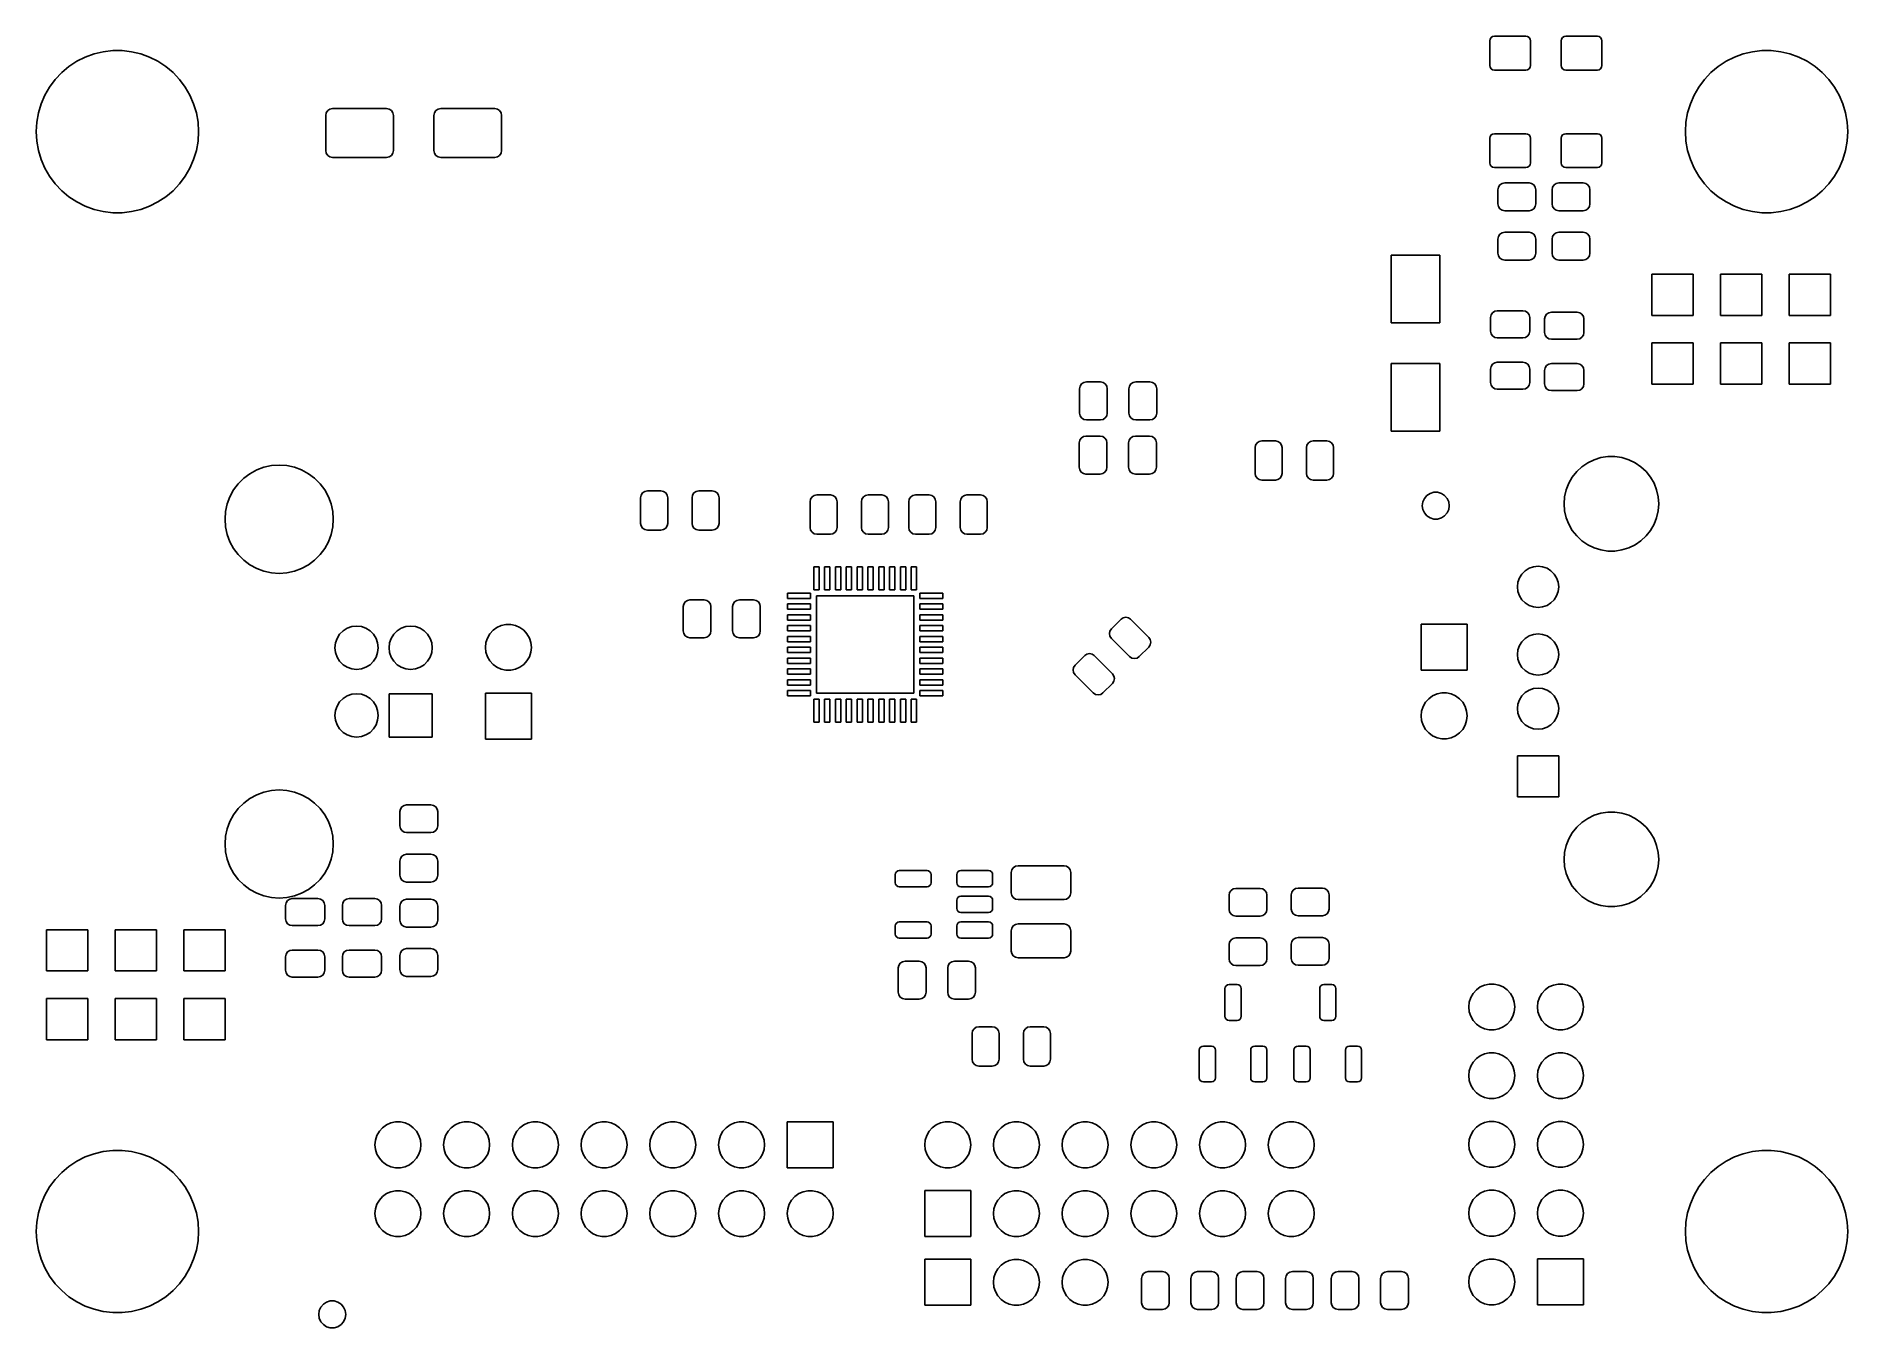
# Model space of a CAD drawing. Extents: x 0.28 to 2.92, y 0.26 to 2.14.
import ezdxf

# ---------------------------------------------------------------- set-up
doc = ezdxf.new("R2010")
doc.units = 0
doc.header["$MEASUREMENT"] = 0
doc.layers.add('BLACK', color=7, linetype='CONTINUOUS')

msp = doc.modelspace()

# ---------------------------------------------------------------- linework, layer by layer
at = {"layer": 'BLACK', "linetype": 'CONTINUOUS'}
for p, q in [((2.39774, 2.13473), (2.39917, 2.13686)), ((2.39917, 2.13686), (2.40129, 2.13828)), ((2.40129, 2.13828), (2.40381, 2.13878)), ((2.40381, 2.13878), (2.44974, 2.13878)), ((2.44974, 2.13878), (2.45225, 2.13828)), ((2.45225, 2.13828), (2.45438, 2.13686)), ((2.45438, 2.13686), (2.4558, 2.13473)), ((2.50168, 2.13473), (2.5031, 2.13686)), ((2.5031, 2.13686), (2.50523, 2.13828)), ((2.50523, 2.13828), (2.50774, 2.13878)), ((2.50774, 2.13878), (2.55367, 2.13878)), ((2.55367, 2.13878), (2.55619, 2.13828)), ((2.55619, 2.13828), (2.55831, 2.13686)), ((2.55831, 2.13686), (2.55974, 2.13473)), ((0.353219, 2.10845), (0.366126, 2.11315)), ((0.366126, 2.11315), (0.37949, 2.11632)), ((0.37949, 2.11632), (0.393133, 2.11791)), ((0.393133, 2.11791), (0.406867, 2.11791)), ((0.406867, 2.11791), (0.42051, 2.11632)), ((0.42051, 2.11632), (0.433874, 2.11315)), ((0.433874, 2.11315), (0.446781, 2.10845)), ((2.39724, 2.13222), (2.39774, 2.13473)), ((2.39724, 2.09613), (2.39724, 2.13222)), ((2.4558, 2.13473), (2.4563, 2.13222)), ((2.4563, 2.13222), (2.4563, 2.09613)), ((2.50118, 2.13222), (2.50168, 2.13473)), ((2.50118, 2.09613), (2.50118, 2.13222)), ((2.55974, 2.13473), (2.56024, 2.13222)), ((2.56024, 2.13222), (2.56024, 2.09613)), ((2.75322, 2.10845), (2.76613, 2.11315)), ((2.76613, 2.11315), (2.77949, 2.11632)), ((2.77949, 2.11632), (2.79313, 2.11791)), ((2.79313, 2.11791), (2.80687, 2.11791)), ((2.80687, 2.11791), (2.82051, 2.11632)), ((2.82051, 2.11632), (2.83387, 2.11315)), ((2.83387, 2.11315), (2.84678, 2.10845)), ((0.309522, 2.07592), (0.318948, 2.08591)), ((0.318948, 2.08591), (0.329469, 2.09474)), ((0.329469, 2.09474), (0.340945, 2.10229)), ((0.340945, 2.10229), (0.353219, 2.10845)), ((0.446781, 2.10845), (0.459055, 2.10229)), ((0.459055, 2.10229), (0.470531, 2.09474)), ((0.470531, 2.09474), (0.481052, 2.08591)), ((0.481052, 2.08591), (0.490478, 2.07592)), ((2.39774, 2.09362), (2.39724, 2.09613)), ((2.39917, 2.09149), (2.39774, 2.09362)), ((2.40129, 2.09007), (2.39917, 2.09149)), ((2.40381, 2.08957), (2.40129, 2.09007)), ((2.44974, 2.08957), (2.40381, 2.08957)), ((2.45225, 2.09007), (2.44974, 2.08957)), ((2.45438, 2.09149), (2.45225, 2.09007)), ((2.4558, 2.09362), (2.45438, 2.09149)), ((2.4563, 2.09613), (2.4558, 2.09362)), ((2.50168, 2.09362), (2.50118, 2.09613)), ((2.5031, 2.09149), (2.50168, 2.09362)), ((2.50523, 2.09007), (2.5031, 2.09149)), ((2.50774, 2.08957), (2.50523, 2.09007)), ((2.55367, 2.08957), (2.50774, 2.08957)), ((2.55619, 2.09007), (2.55367, 2.08957)), ((2.55831, 2.09149), (2.55619, 2.09007)), ((2.55974, 2.09362), (2.55831, 2.09149)), ((2.56024, 2.09613), (2.55974, 2.09362)), ((2.70952, 2.07592), (2.71895, 2.08591)), ((2.71895, 2.08591), (2.72947, 2.09474)), ((2.72947, 2.09474), (2.74094, 2.10229)), ((2.74094, 2.10229), (2.75322, 2.10845)), ((2.84678, 2.10845), (2.85906, 2.10229)), ((2.85906, 2.10229), (2.87053, 2.09474)), ((2.87053, 2.09474), (2.88105, 2.08591)), ((2.88105, 2.08591), (2.89048, 2.07592)), ((0.294453, 2.05301), (0.30132, 2.0649)), ((0.30132, 2.0649), (0.309522, 2.07592)), ((0.490478, 2.07592), (0.49868, 2.0649)), ((0.49868, 2.0649), (0.505547, 2.05301)), ((2.69445, 2.05301), (2.70132, 2.0649)), ((2.70132, 2.0649), (2.70952, 2.07592)), ((2.89048, 2.07592), (2.89868, 2.0649)), ((2.89868, 2.0649), (2.90555, 2.05301)), ((0.285073, 2.02724), (0.289013, 2.0404)), ((0.289013, 2.0404), (0.294453, 2.05301)), ((0.505547, 2.05301), (0.510987, 2.0404)), ((0.510987, 2.0404), (0.514927, 2.02724)), ((0.703997, 2.02739), (0.706131, 2.03058)), ((0.706131, 2.03058), (0.709324, 2.03272)), ((0.709324, 2.03272), (0.713091, 2.03346)), ((0.713091, 2.03346), (0.791831, 2.03346)), ((0.791831, 2.03346), (0.795597, 2.03272)), ((0.795597, 2.03272), (0.79879, 2.03058)), ((0.79879, 2.03058), (0.800924, 2.02739)), ((0.861478, 2.02739), (0.863611, 2.03058)), ((0.863611, 2.03058), (0.866804, 2.03272)), ((0.866804, 2.03272), (0.870571, 2.03346)), ((0.870571, 2.03346), (0.949311, 2.03346)), ((0.949311, 2.03346), (0.953078, 2.03272)), ((0.953078, 2.03272), (0.956271, 2.03058)), ((0.956271, 2.03058), (0.958404, 2.02739)), ((2.68507, 2.02724), (2.68901, 2.0404)), ((2.68901, 2.0404), (2.69445, 2.05301)), ((2.90555, 2.05301), (2.91099, 2.0404)), ((2.91099, 2.0404), (2.91493, 2.02724)), ((0.28189, 2), (0.282688, 2.01371)), ((0.282688, 2.01371), (0.285073, 2.02724)), ((0.514927, 2.02724), (0.517312, 2.01371)), ((0.517312, 2.01371), (0.51811, 2)), ((0.703248, 2.02362), (0.703997, 2.02739)), ((0.703248, 1.97244), (0.703248, 2.02362)), ((0.800924, 2.02739), (0.801673, 2.02362)), ((0.801673, 2.02362), (0.801673, 1.97244)), ((0.860728, 2.02362), (0.861478, 2.02739)), ((0.860728, 1.97244), (0.860728, 2.02362)), ((0.958404, 2.02739), (0.959154, 2.02362)), ((0.959154, 2.02362), (0.959154, 1.97244)), ((2.68189, 2), (2.68269, 2.01371)), ((2.68269, 2.01371), (2.68507, 2.02724)), ((2.91493, 2.02724), (2.91731, 2.01371)), ((2.91731, 2.01371), (2.91811, 2)), ((0.282688, 1.98629), (0.28189, 2)), ((0.285073, 1.97276), (0.282688, 1.98629)), ((0.517312, 1.98629), (0.514927, 1.97276)), ((0.51811, 2), (0.517312, 1.98629)), ((2.39724, 1.99049), (2.39774, 1.993)), ((2.39724, 1.9544), (2.39724, 1.99049)), ((2.39774, 1.993), (2.39917, 1.99513)), ((2.39917, 1.99513), (2.40129, 1.99655)), ((2.40129, 1.99655), (2.40381, 1.99705)), ((2.40381, 1.99705), (2.44974, 1.99705)), ((2.44974, 1.99705), (2.45225, 1.99655)), ((2.45225, 1.99655), (2.45438, 1.99513)), ((2.45438, 1.99513), (2.4558, 1.993)), ((2.4558, 1.993), (2.4563, 1.99049)), ((2.4563, 1.99049), (2.4563, 1.9544)), ((2.50118, 1.99049), (2.50168, 1.993)), ((2.50118, 1.9544), (2.50118, 1.99049)), ((2.50168, 1.993), (2.5031, 1.99513)), ((2.5031, 1.99513), (2.50523, 1.99655)), ((2.50523, 1.99655), (2.50774, 1.99705)), ((2.50774, 1.99705), (2.55367, 1.99705)), ((2.55367, 1.99705), (2.55619, 1.99655)), ((2.55619, 1.99655), (2.55831, 1.99513)), ((2.55831, 1.99513), (2.55974, 1.993)), ((2.55974, 1.993), (2.56024, 1.99049)), ((2.56024, 1.99049), (2.56024, 1.9544)), ((2.68269, 1.98629), (2.68189, 2)), ((2.68507, 1.97276), (2.68269, 1.98629)), ((2.91731, 1.98629), (2.91493, 1.97276)), ((2.91811, 2), (2.91731, 1.98629)), ((0.289013, 1.9596), (0.285073, 1.97276)), ((0.294453, 1.94699), (0.289013, 1.9596)), ((0.510987, 1.9596), (0.505547, 1.94699)), ((0.514927, 1.97276), (0.510987, 1.9596)), ((0.703997, 1.96867), (0.703248, 1.97244)), ((0.706131, 1.96548), (0.703997, 1.96867)), ((0.709324, 1.96335), (0.706131, 1.96548)), ((0.713091, 1.9626), (0.709324, 1.96335)), ((0.791831, 1.9626), (0.713091, 1.9626)), ((0.795597, 1.96335), (0.791831, 1.9626)), ((0.79879, 1.96548), (0.795597, 1.96335)), ((0.800924, 1.96867), (0.79879, 1.96548)), ((0.801673, 1.97244), (0.800924, 1.96867)), ((0.861478, 1.96867), (0.860728, 1.97244)), ((0.863611, 1.96548), (0.861478, 1.96867)), ((0.866804, 1.96335), (0.863611, 1.96548)), ((0.870571, 1.9626), (0.866804, 1.96335)), ((0.949311, 1.9626), (0.870571, 1.9626)), ((0.953078, 1.96335), (0.949311, 1.9626)), ((0.956271, 1.96548), (0.953078, 1.96335)), ((0.958404, 1.96867), (0.956271, 1.96548)), ((0.959154, 1.97244), (0.958404, 1.96867)), ((2.39774, 1.95189), (2.39724, 1.9544)), ((2.39917, 1.94976), (2.39774, 1.95189)), ((2.4558, 1.95189), (2.45438, 1.94976)), ((2.4563, 1.9544), (2.4558, 1.95189)), ((2.50168, 1.95189), (2.50118, 1.9544)), ((2.5031, 1.94976), (2.50168, 1.95189)), ((2.55974, 1.95189), (2.55831, 1.94976)), ((2.56024, 1.9544), (2.55974, 1.95189)), ((2.68901, 1.9596), (2.68507, 1.97276)), ((2.69445, 1.94699), (2.68901, 1.9596)), ((2.91099, 1.9596), (2.90555, 1.94699)), ((2.91493, 1.97276), (2.91099, 1.9596)), ((0.30132, 1.9351), (0.294453, 1.94699)), ((0.309522, 1.92408), (0.30132, 1.9351)), ((0.49868, 1.9351), (0.490478, 1.92408)), ((0.505547, 1.94699), (0.49868, 1.9351)), ((2.40129, 1.94833), (2.39917, 1.94976)), ((2.40381, 1.94783), (2.40129, 1.94833)), ((2.44974, 1.94783), (2.40381, 1.94783)), ((2.41194, 1.92251), (2.41513, 1.92464)), ((2.41513, 1.92464), (2.4189, 1.92539)), ((2.4189, 1.92539), (2.45433, 1.92539)), ((2.45225, 1.94833), (2.44974, 1.94783)), ((2.45438, 1.94976), (2.45225, 1.94833)), ((2.45433, 1.92539), (2.4581, 1.92464)), ((2.4581, 1.92464), (2.46129, 1.92251)), ((2.49068, 1.92251), (2.49387, 1.92464)), ((2.49387, 1.92464), (2.49764, 1.92539)), ((2.49764, 1.92539), (2.53307, 1.92539)), ((2.50523, 1.94833), (2.5031, 1.94976)), ((2.50774, 1.94783), (2.50523, 1.94833)), ((2.55367, 1.94783), (2.50774, 1.94783)), ((2.53307, 1.92539), (2.53684, 1.92464)), ((2.53684, 1.92464), (2.54003, 1.92251)), ((2.55619, 1.94833), (2.55367, 1.94783)), ((2.55831, 1.94976), (2.55619, 1.94833)), ((2.70132, 1.9351), (2.69445, 1.94699)), ((2.70952, 1.92408), (2.70132, 1.9351)), ((2.89868, 1.9351), (2.89048, 1.92408)), ((2.90555, 1.94699), (2.89868, 1.9351)), ((0.318948, 1.91409), (0.309522, 1.92408)), ((0.329469, 1.90526), (0.318948, 1.91409)), ((0.340945, 1.89771), (0.329469, 1.90526)), ((0.470531, 1.90526), (0.459055, 1.89771)), ((0.481052, 1.91409), (0.470531, 1.90526)), ((0.490478, 1.92408), (0.481052, 1.91409)), ((2.40906, 1.91555), (2.4098, 1.91932)), ((2.40906, 1.89488), (2.40906, 1.91555)), ((2.4098, 1.91932), (2.41194, 1.92251)), ((2.46129, 1.92251), (2.46342, 1.91932)), ((2.46342, 1.91932), (2.46417, 1.91555)), ((2.46417, 1.91555), (2.46417, 1.89488)), ((2.4878, 1.91555), (2.48854, 1.91932)), ((2.4878, 1.89488), (2.4878, 1.91555)), ((2.48854, 1.91932), (2.49068, 1.92251)), ((2.54003, 1.92251), (2.54216, 1.91932)), ((2.54216, 1.91932), (2.54291, 1.91555)), ((2.54291, 1.91555), (2.54291, 1.89488)), ((2.71895, 1.91409), (2.70952, 1.92408)), ((2.72947, 1.90526), (2.71895, 1.91409)), ((2.74094, 1.89771), (2.72947, 1.90526)), ((2.87053, 1.90526), (2.85906, 1.89771)), ((2.88105, 1.91409), (2.87053, 1.90526)), ((2.89048, 1.92408), (2.88105, 1.91409)), ((0.353219, 1.89155), (0.340945, 1.89771)), ((0.366126, 1.88685), (0.353219, 1.89155)), ((0.37949, 1.88368), (0.366126, 1.88685)), ((0.393133, 1.88209), (0.37949, 1.88368)), ((0.406867, 1.88209), (0.393133, 1.88209)), ((0.42051, 1.88368), (0.406867, 1.88209)), ((0.433874, 1.88685), (0.42051, 1.88368)), ((0.446781, 1.89155), (0.433874, 1.88685)), ((0.459055, 1.89771), (0.446781, 1.89155)), ((2.4098, 1.89112), (2.40906, 1.89488)), ((2.41194, 1.88792), (2.4098, 1.89112)), ((2.41513, 1.88579), (2.41194, 1.88792)), ((2.4189, 1.88504), (2.41513, 1.88579)), ((2.45433, 1.88504), (2.4189, 1.88504)), ((2.4581, 1.88579), (2.45433, 1.88504)), ((2.46129, 1.88792), (2.4581, 1.88579)), ((2.46342, 1.89112), (2.46129, 1.88792)), ((2.46417, 1.89488), (2.46342, 1.89112)), ((2.48854, 1.89112), (2.4878, 1.89488)), ((2.49068, 1.88792), (2.48854, 1.89112)), ((2.49387, 1.88579), (2.49068, 1.88792)), ((2.49764, 1.88504), (2.49387, 1.88579)), ((2.53307, 1.88504), (2.49764, 1.88504)), ((2.53684, 1.88579), (2.53307, 1.88504)), ((2.54003, 1.88792), (2.53684, 1.88579)), ((2.54216, 1.89112), (2.54003, 1.88792)), ((2.54291, 1.89488), (2.54216, 1.89112)), ((2.75322, 1.89155), (2.74094, 1.89771)), ((2.76613, 1.88685), (2.75322, 1.89155)), ((2.77949, 1.88368), (2.76613, 1.88685)), ((2.79313, 1.88209), (2.77949, 1.88368)), ((2.80687, 1.88209), (2.79313, 1.88209)), ((2.82051, 1.88368), (2.80687, 1.88209)), ((2.83387, 1.88685), (2.82051, 1.88368)), ((2.84678, 1.89155), (2.83387, 1.88685)), ((2.85906, 1.89771), (2.84678, 1.89155)), ((2.40906, 1.8437), (2.4098, 1.84747)), ((2.4098, 1.84747), (2.41194, 1.85066)), ((2.41194, 1.85066), (2.41513, 1.85279)), ((2.41513, 1.85279), (2.4189, 1.85354)), ((2.4189, 1.85354), (2.45433, 1.85354)), ((2.45433, 1.85354), (2.4581, 1.85279)), ((2.4581, 1.85279), (2.46129, 1.85066)), ((2.46129, 1.85066), (2.46342, 1.84747)), ((2.46342, 1.84747), (2.46417, 1.8437)), ((2.4878, 1.8437), (2.48854, 1.84747)), ((2.48854, 1.84747), (2.49068, 1.85066)), ((2.49068, 1.85066), (2.49387, 1.85279)), ((2.49387, 1.85279), (2.49764, 1.85354)), ((2.49764, 1.85354), (2.53307, 1.85354)), ((2.53307, 1.85354), (2.53684, 1.85279)), ((2.53684, 1.85279), (2.54003, 1.85066)), ((2.54003, 1.85066), (2.54216, 1.84747)), ((2.54216, 1.84747), (2.54291, 1.8437)), ((2.25354, 1.72165), (2.25354, 1.82008)), ((2.25354, 1.82008), (2.32441, 1.82008)), ((2.32441, 1.82008), (2.32441, 1.72165)), ((2.40906, 1.82303), (2.40906, 1.8437)), ((2.4098, 1.81926), (2.40906, 1.82303)), ((2.41194, 1.81607), (2.4098, 1.81926)), ((2.46342, 1.81926), (2.46129, 1.81607)), ((2.46417, 1.82303), (2.46342, 1.81926)), ((2.46417, 1.8437), (2.46417, 1.82303)), ((2.4878, 1.82303), (2.4878, 1.8437)), ((2.48854, 1.81926), (2.4878, 1.82303)), ((2.49068, 1.81607), (2.48854, 1.81926)), ((2.54216, 1.81926), (2.54003, 1.81607)), ((2.54291, 1.82303), (2.54216, 1.81926)), ((2.54291, 1.8437), (2.54291, 1.82303)), ((2.41513, 1.81394), (2.41194, 1.81607)), ((2.4189, 1.81319), (2.41513, 1.81394)), ((2.45433, 1.81319), (2.4189, 1.81319)), ((2.4581, 1.81394), (2.45433, 1.81319)), ((2.46129, 1.81607), (2.4581, 1.81394)), ((2.49387, 1.81394), (2.49068, 1.81607)), ((2.49764, 1.81319), (2.49387, 1.81394)), ((2.53307, 1.81319), (2.49764, 1.81319)), ((2.53684, 1.81394), (2.53307, 1.81319)), ((2.54003, 1.81607), (2.53684, 1.81394)), ((2.63299, 1.7326), (2.63299, 1.7926)), ((2.63299, 1.7926), (2.69299, 1.7926)), ((2.69299, 1.7926), (2.69299, 1.7326)), ((2.73299, 1.7326), (2.73299, 1.7926)), ((2.73299, 1.7926), (2.79299, 1.7926)), ((2.79299, 1.7926), (2.79299, 1.7326)), ((2.83299, 1.7326), (2.83299, 1.7926)), ((2.83299, 1.7926), (2.89299, 1.7926)), ((2.89299, 1.7926), (2.89299, 1.7326)), ((2.32441, 1.72165), (2.25354, 1.72165)), ((2.39823, 1.72953), (2.39898, 1.73329)), ((2.39823, 1.70984), (2.39823, 1.72953)), ((2.39898, 1.73329), (2.40111, 1.73649)), ((2.40111, 1.73649), (2.4043, 1.73862)), ((2.4043, 1.73862), (2.40807, 1.73937)), ((2.40807, 1.73937), (2.44547, 1.73937)), ((2.44547, 1.73937), (2.44924, 1.73862)), ((2.44924, 1.73862), (2.45243, 1.73649)), ((2.45243, 1.73649), (2.45457, 1.73329)), ((2.45457, 1.73329), (2.45531, 1.72953)), ((2.45531, 1.72953), (2.45531, 1.70984)), ((2.47697, 1.72756), (2.47772, 1.73133)), ((2.47697, 1.70787), (2.47697, 1.72756)), ((2.47772, 1.73133), (2.47985, 1.73452)), ((2.47985, 1.73452), (2.48304, 1.73665)), ((2.48304, 1.73665), (2.48681, 1.7374)), ((2.48681, 1.7374), (2.52421, 1.7374)), ((2.52421, 1.7374), (2.52798, 1.73665)), ((2.52798, 1.73665), (2.53117, 1.73452)), ((2.53117, 1.73452), (2.53331, 1.73133)), ((2.53331, 1.73133), (2.53406, 1.72756)), ((2.53406, 1.72756), (2.53406, 1.70787)), ((2.69299, 1.7326), (2.63299, 1.7326)), ((2.79299, 1.7326), (2.73299, 1.7326)), ((2.89299, 1.7326), (2.83299, 1.7326)), ((2.39898, 1.70608), (2.39823, 1.70984)), ((2.40111, 1.70288), (2.39898, 1.70608)), ((2.4043, 1.70075), (2.40111, 1.70288)), ((2.40807, 1.7), (2.4043, 1.70075)), ((2.44547, 1.7), (2.40807, 1.7)), ((2.44924, 1.70075), (2.44547, 1.7)), ((2.45243, 1.70288), (2.44924, 1.70075)), ((2.45457, 1.70608), (2.45243, 1.70288)), ((2.45531, 1.70984), (2.45457, 1.70608)), ((2.47772, 1.70411), (2.47697, 1.70787)), ((2.47985, 1.70091), (2.47772, 1.70411)), ((2.48304, 1.69878), (2.47985, 1.70091)), ((2.48681, 1.69803), (2.48304, 1.69878)), ((2.52421, 1.69803), (2.48681, 1.69803)), ((2.52798, 1.69878), (2.52421, 1.69803)), ((2.53117, 1.70091), (2.52798, 1.69878)), ((2.53331, 1.70411), (2.53117, 1.70091)), ((2.53406, 1.70787), (2.53331, 1.70411)), ((2.63299, 1.6326), (2.63299, 1.6926)), ((2.63299, 1.6926), (2.69299, 1.6926)), ((2.69299, 1.6926), (2.69299, 1.6326)), ((2.73299, 1.6326), (2.73299, 1.6926)), ((2.73299, 1.6926), (2.79299, 1.6926)), ((2.79299, 1.6926), (2.79299, 1.6326)), ((2.83299, 1.6326), (2.83299, 1.6926)), ((2.83299, 1.6926), (2.89299, 1.6926)), ((2.89299, 1.6926), (2.89299, 1.6326)), ((2.25354, 1.56417), (2.25354, 1.6626)), ((2.25354, 1.6626), (2.32441, 1.6626)), ((2.32441, 1.6626), (2.32441, 1.56417)), ((2.39898, 1.65849), (2.40111, 1.66168)), ((2.40111, 1.66168), (2.4043, 1.66382)), ((2.4043, 1.66382), (2.40807, 1.66457)), ((2.40807, 1.66457), (2.44547, 1.66457)), ((2.44547, 1.66457), (2.44924, 1.66382)), ((2.44924, 1.66382), (2.45243, 1.66168)), ((2.45243, 1.66168), (2.45457, 1.65849)), ((2.47985, 1.65972), (2.48304, 1.66185)), ((2.48304, 1.66185), (2.48681, 1.6626)), ((2.48681, 1.6626), (2.52421, 1.6626)), ((2.52421, 1.6626), (2.52798, 1.66185)), ((2.52798, 1.66185), (2.53117, 1.65972)), ((1.80308, 1.63294), (1.80627, 1.63508)), ((1.80627, 1.63508), (1.81004, 1.63583)), ((1.81004, 1.63583), (1.83071, 1.63583)), ((1.83071, 1.63583), (1.83448, 1.63508)), ((1.83448, 1.63508), (1.83767, 1.63294)), ((1.87493, 1.63294), (1.87812, 1.63508)), ((1.87812, 1.63508), (1.88189, 1.63583)), ((1.88189, 1.63583), (1.90256, 1.63583)), ((1.90256, 1.63583), (1.90633, 1.63508)), ((1.90633, 1.63508), (1.90952, 1.63294)), ((2.39823, 1.65472), (2.39898, 1.65849)), ((2.39823, 1.63504), (2.39823, 1.65472)), ((2.39898, 1.63127), (2.39823, 1.63504)), ((2.45457, 1.65849), (2.45531, 1.65472)), ((2.45531, 1.63504), (2.45457, 1.63127)), ((2.45531, 1.65472), (2.45531, 1.63504)), ((2.47697, 1.65276), (2.47772, 1.65652)), ((2.47697, 1.63307), (2.47697, 1.65276)), ((2.47772, 1.65652), (2.47985, 1.65972)), ((2.53117, 1.65972), (2.53331, 1.65652)), ((2.53331, 1.65652), (2.53406, 1.65276)), ((2.53406, 1.65276), (2.53406, 1.63307)), ((1.8002, 1.62598), (1.80095, 1.62975)), ((1.8002, 1.59055), (1.8002, 1.62598)), ((1.80095, 1.62975), (1.80308, 1.63294)), ((1.83767, 1.63294), (1.8398, 1.62975)), ((1.8398, 1.62975), (1.84055, 1.62598)), ((1.84055, 1.62598), (1.84055, 1.59055)), ((1.87205, 1.62598), (1.8728, 1.62975)), ((1.87205, 1.59055), (1.87205, 1.62598)), ((1.8728, 1.62975), (1.87493, 1.63294)), ((1.90952, 1.63294), (1.91165, 1.62975)), ((1.91165, 1.62975), (1.9124, 1.62598)), ((1.9124, 1.62598), (1.9124, 1.59055)), ((2.40111, 1.62808), (2.39898, 1.63127)), ((2.4043, 1.62595), (2.40111, 1.62808)), ((2.40807, 1.6252), (2.4043, 1.62595)), ((2.44547, 1.6252), (2.40807, 1.6252)), ((2.44924, 1.62595), (2.44547, 1.6252)), ((2.45243, 1.62808), (2.44924, 1.62595)), ((2.45457, 1.63127), (2.45243, 1.62808)), ((2.47772, 1.6293), (2.47697, 1.63307)), ((2.47985, 1.62611), (2.47772, 1.6293)), ((2.48304, 1.62398), (2.47985, 1.62611)), ((2.48681, 1.62323), (2.48304, 1.62398)), ((2.52421, 1.62323), (2.48681, 1.62323)), ((2.52798, 1.62398), (2.52421, 1.62323)), ((2.53117, 1.62611), (2.52798, 1.62398)), ((2.53331, 1.6293), (2.53117, 1.62611)), ((2.53406, 1.63307), (2.53331, 1.6293)), ((2.69299, 1.6326), (2.63299, 1.6326)), ((2.79299, 1.6326), (2.73299, 1.6326)), ((2.89299, 1.6326), (2.83299, 1.6326)), ((1.80095, 1.58678), (1.8002, 1.59055)), ((1.80308, 1.58359), (1.80095, 1.58678)), ((1.80627, 1.58146), (1.80308, 1.58359)), ((1.83767, 1.58359), (1.83448, 1.58146)), ((1.8398, 1.58678), (1.83767, 1.58359)), ((1.84055, 1.59055), (1.8398, 1.58678)), ((1.8728, 1.58678), (1.87205, 1.59055)), ((1.87493, 1.58359), (1.8728, 1.58678)), ((1.87812, 1.58146), (1.87493, 1.58359)), ((1.90952, 1.58359), (1.90633, 1.58146)), ((1.91165, 1.58678), (1.90952, 1.58359)), ((1.9124, 1.59055), (1.91165, 1.58678)), ((1.80259, 1.5542), (1.80578, 1.55634)), ((1.80578, 1.55634), (1.80955, 1.55709)), ((1.81004, 1.58071), (1.80627, 1.58146)), ((1.80955, 1.55709), (1.83022, 1.55709)), ((1.83071, 1.58071), (1.81004, 1.58071)), ((1.83022, 1.55709), (1.83398, 1.55634)), ((1.83448, 1.58146), (1.83071, 1.58071)), ((1.83398, 1.55634), (1.83718, 1.5542)), ((1.87444, 1.5542), (1.87763, 1.55634)), ((1.87763, 1.55634), (1.8814, 1.55709)), ((1.88189, 1.58071), (1.87812, 1.58146)), ((1.8814, 1.55709), (1.90207, 1.55709)), ((1.90256, 1.58071), (1.88189, 1.58071)), ((1.90207, 1.55709), (1.90583, 1.55634)), ((1.90633, 1.58146), (1.90256, 1.58071)), ((1.90583, 1.55634), (1.90903, 1.5542)), ((2.32441, 1.56417), (2.25354, 1.56417)), ((1.7997, 1.54724), (1.80045, 1.55101)), ((1.7997, 1.51181), (1.7997, 1.54724)), ((1.80045, 1.55101), (1.80259, 1.5542)), ((1.83718, 1.5542), (1.83931, 1.55101)), ((1.83931, 1.55101), (1.84006, 1.54724)), ((1.84006, 1.54724), (1.84006, 1.51181)), ((1.87156, 1.54724), (1.8723, 1.55101)), ((1.87156, 1.51181), (1.87156, 1.54724)), ((1.8723, 1.55101), (1.87444, 1.5542)), ((1.90903, 1.5542), (1.91116, 1.55101)), ((1.91116, 1.55101), (1.91191, 1.54724)), ((1.91191, 1.54724), (1.91191, 1.51181)), ((2.05561, 1.54035), (2.05636, 1.54412)), ((2.05561, 1.50295), (2.05561, 1.54035)), ((2.05636, 1.54412), (2.05849, 1.54731)), ((2.05849, 1.54731), (2.06169, 1.54945)), ((2.06169, 1.54945), (2.06545, 1.5502)), ((2.06545, 1.5502), (2.08514, 1.5502)), ((2.08514, 1.5502), (2.0889, 1.54945)), ((2.0889, 1.54945), (2.0921, 1.54731)), ((2.0921, 1.54731), (2.09423, 1.54412)), ((2.09423, 1.54412), (2.09498, 1.54035)), ((2.09498, 1.54035), (2.09498, 1.50295)), ((2.13041, 1.54035), (2.13116, 1.54412)), ((2.13041, 1.50295), (2.13041, 1.54035)), ((2.13116, 1.54412), (2.1333, 1.54731)), ((2.1333, 1.54731), (2.13649, 1.54945)), ((2.13649, 1.54945), (2.14026, 1.5502)), ((2.14026, 1.5502), (2.15994, 1.5502)), ((2.15994, 1.5502), (2.16371, 1.54945)), ((2.16371, 1.54945), (2.1669, 1.54731)), ((2.1669, 1.54731), (2.16903, 1.54412)), ((2.16903, 1.54412), (2.16978, 1.54035)), ((2.16978, 1.54035), (2.16978, 1.50295)), ((0.592863, 1.50246), (0.602723, 1.50785)), ((0.602723, 1.50785), (0.613249, 1.51177)), ((0.613249, 1.51177), (0.624227, 1.51416)), ((0.624227, 1.51416), (0.635433, 1.51496)), ((0.635433, 1.51496), (0.646639, 1.51416)), ((0.646639, 1.51416), (0.657617, 1.51177)), ((0.657617, 1.51177), (0.668143, 1.50785)), ((0.668143, 1.50785), (0.678003, 1.50246)), ((1.80045, 1.50804), (1.7997, 1.51181)), ((1.80259, 1.50485), (1.80045, 1.50804)), ((1.80578, 1.50272), (1.80259, 1.50485)), ((1.80955, 1.50197), (1.80578, 1.50272)), ((1.83398, 1.50272), (1.83022, 1.50197)), ((1.83718, 1.50485), (1.83398, 1.50272)), ((1.83931, 1.50804), (1.83718, 1.50485)), ((1.84006, 1.51181), (1.83931, 1.50804)), ((1.8723, 1.50804), (1.87156, 1.51181)), ((1.87444, 1.50485), (1.8723, 1.50804)), ((1.87763, 1.50272), (1.87444, 1.50485)), ((1.8814, 1.50197), (1.87763, 1.50272)), ((1.90583, 1.50272), (1.90207, 1.50197)), ((1.90903, 1.50485), (1.90583, 1.50272)), ((1.91116, 1.50804), (1.90903, 1.50485)), ((1.91191, 1.51181), (1.91116, 1.50804)), ((2.05636, 1.49919), (2.05561, 1.50295)), ((2.09498, 1.50295), (2.09423, 1.49919)), ((2.13116, 1.49919), (2.13041, 1.50295)), ((2.16978, 1.50295), (2.16903, 1.49919)), ((2.51719, 1.49747), (2.52361, 1.50552)), ((2.52361, 1.50552), (2.53116, 1.51253)), ((2.53116, 1.51253), (2.53967, 1.51833)), ((2.53967, 1.51833), (2.54894, 1.5228)), ((2.54894, 1.5228), (2.55878, 1.52583)), ((2.55878, 1.52583), (2.56897, 1.52737)), ((2.56897, 1.52737), (2.57926, 1.52737)), ((2.57926, 1.52737), (2.58945, 1.52583)), ((2.58945, 1.52583), (2.59929, 1.5228)), ((2.59929, 1.5228), (2.60856, 1.51833)), ((2.60856, 1.51833), (2.61707, 1.51253)), ((2.61707, 1.51253), (2.62462, 1.50552)), ((2.62462, 1.50552), (2.63104, 1.49747)), ((0.563809, 1.46893), (0.569193, 1.47879)), ((0.569193, 1.47879), (0.575925, 1.48778)), ((0.575925, 1.48778), (0.583869, 1.49573)), ((0.583869, 1.49573), (0.592863, 1.50246)), ((0.678003, 1.50246), (0.686997, 1.49573)), ((0.686997, 1.49573), (0.694941, 1.48778)), ((0.694941, 1.48778), (0.701674, 1.47879)), ((0.701674, 1.47879), (0.707058, 1.46893)), ((1.1643, 1.47448), (1.16749, 1.47661)), ((1.16749, 1.47661), (1.17126, 1.47736)), ((1.17126, 1.47736), (1.19094, 1.47736)), ((1.19094, 1.47736), (1.19471, 1.47661)), ((1.19471, 1.47661), (1.1979, 1.47448)), ((1.2391, 1.47448), (1.2423, 1.47661)), ((1.2423, 1.47661), (1.24606, 1.47736)), ((1.24606, 1.47736), (1.26575, 1.47736)), ((1.26575, 1.47736), (1.26951, 1.47661)), ((1.26951, 1.47661), (1.27271, 1.47448)), ((1.83022, 1.50197), (1.80955, 1.50197)), ((1.90207, 1.50197), (1.8814, 1.50197)), ((2.05849, 1.49599), (2.05636, 1.49919)), ((2.06169, 1.49386), (2.05849, 1.49599)), ((2.06545, 1.49311), (2.06169, 1.49386)), ((2.08514, 1.49311), (2.06545, 1.49311)), ((2.0889, 1.49386), (2.08514, 1.49311)), ((2.0921, 1.49599), (2.0889, 1.49386)), ((2.09423, 1.49919), (2.0921, 1.49599)), ((2.1333, 1.49599), (2.13116, 1.49919)), ((2.13649, 1.49386), (2.1333, 1.49599)), ((2.14026, 1.49311), (2.13649, 1.49386)), ((2.15994, 1.49311), (2.14026, 1.49311)), ((2.16371, 1.49386), (2.15994, 1.49311)), ((2.1669, 1.49599), (2.16371, 1.49386)), ((2.16903, 1.49919), (2.1669, 1.49599)), ((2.50599, 1.46893), (2.50828, 1.47897)), ((2.50828, 1.47897), (2.51204, 1.48856)), ((2.51204, 1.48856), (2.51719, 1.49747)), ((2.63104, 1.49747), (2.63619, 1.48856)), ((2.63619, 1.48856), (2.63995, 1.47897)), ((2.63995, 1.47897), (2.64224, 1.46893)), ((0.557494, 1.44743), (0.559882, 1.4584)), ((0.559882, 1.4584), (0.563809, 1.46893)), ((0.707058, 1.46893), (0.710984, 1.4584)), ((0.710984, 1.4584), (0.713372, 1.44743)), ((1.16142, 1.46752), (1.16217, 1.47129)), ((1.16142, 1.43012), (1.16142, 1.46752)), ((1.16217, 1.47129), (1.1643, 1.47448)), ((1.1979, 1.47448), (1.20004, 1.47129)), ((1.20004, 1.47129), (1.20079, 1.46752)), ((1.20079, 1.46752), (1.20079, 1.43012)), ((1.23622, 1.46752), (1.23697, 1.47129)), ((1.23622, 1.43012), (1.23622, 1.46752)), ((1.23697, 1.47129), (1.2391, 1.47448)), ((1.27271, 1.47448), (1.27484, 1.47129)), ((1.27484, 1.47129), (1.27559, 1.46752)), ((1.27559, 1.46752), (1.27559, 1.43012)), ((1.40797, 1.46161), (1.40872, 1.46538)), ((1.40797, 1.42421), (1.40797, 1.46161)), ((1.40872, 1.46538), (1.41086, 1.46857)), ((1.41086, 1.46857), (1.41405, 1.47071)), ((1.41405, 1.47071), (1.41781, 1.47146)), ((1.41781, 1.47146), (1.4375, 1.47146)), ((1.4375, 1.47146), (1.44127, 1.47071)), ((1.44127, 1.47071), (1.44446, 1.46857)), ((1.44446, 1.46857), (1.44659, 1.46538)), ((1.44659, 1.46538), (1.44734, 1.46161)), ((1.44734, 1.46161), (1.44734, 1.42421)), ((1.48278, 1.46161), (1.48352, 1.46538)), ((1.48278, 1.42421), (1.48278, 1.46161)), ((1.48352, 1.46538), (1.48566, 1.46857)), ((1.48566, 1.46857), (1.48885, 1.47071)), ((1.48885, 1.47071), (1.49262, 1.47146)), ((1.49262, 1.47146), (1.5123, 1.47146)), ((1.5123, 1.47146), (1.51607, 1.47071)), ((1.51607, 1.47071), (1.51926, 1.46857)), ((1.51926, 1.46857), (1.5214, 1.46538)), ((1.5214, 1.46538), (1.52215, 1.46161)), ((1.52215, 1.46161), (1.52215, 1.42421)), ((1.55167, 1.46161), (1.55242, 1.46538)), ((1.55167, 1.42421), (1.55167, 1.46161)), ((1.55242, 1.46538), (1.55456, 1.46857)), ((1.55456, 1.46857), (1.55775, 1.47071)), ((1.55775, 1.47071), (1.56152, 1.47146)), ((1.56152, 1.47146), (1.5812, 1.47146)), ((1.5812, 1.47146), (1.58497, 1.47071)), ((1.58497, 1.47071), (1.58816, 1.46857)), ((1.58816, 1.46857), (1.59029, 1.46538)), ((1.59029, 1.46538), (1.59104, 1.46161)), ((1.59104, 1.46161), (1.59104, 1.42421)), ((1.62648, 1.46161), (1.62723, 1.46538)), ((1.62648, 1.42421), (1.62648, 1.46161)), ((1.62723, 1.46538), (1.62936, 1.46857)), ((1.62936, 1.46857), (1.63255, 1.47071)), ((1.63255, 1.47071), (1.63632, 1.47146)), ((1.63632, 1.47146), (1.656, 1.47146)), ((1.656, 1.47146), (1.65977, 1.47071)), ((1.65977, 1.47071), (1.66296, 1.46857)), ((1.66296, 1.46857), (1.6651, 1.46538)), ((1.6651, 1.46538), (1.66585, 1.46161)), ((1.66585, 1.46161), (1.66585, 1.42421)), ((2.29882, 1.45591), (2.29962, 1.46145)), ((2.29962, 1.45036), (2.29882, 1.45591)), ((2.29962, 1.46145), (2.30194, 1.46655)), ((2.30194, 1.44526), (2.29962, 1.45036)), ((2.30194, 1.46655), (2.30561, 1.47078)), ((2.30561, 1.47078), (2.31033, 1.47381)), ((2.31033, 1.47381), (2.3157, 1.47539)), ((2.3157, 1.47539), (2.32131, 1.47539)), ((2.32131, 1.47539), (2.32668, 1.47381)), ((2.32668, 1.47381), (2.33139, 1.47078)), ((2.33139, 1.47078), (2.33506, 1.46655)), ((2.33506, 1.46655), (2.33739, 1.46145)), ((2.33739, 1.45036), (2.33506, 1.44526)), ((2.33739, 1.46145), (2.33819, 1.45591)), ((2.33819, 1.45591), (2.33739, 1.45036)), ((2.50522, 1.45866), (2.50599, 1.46893)), ((2.50599, 1.44839), (2.50522, 1.45866)), ((2.64224, 1.46893), (2.64301, 1.45866)), ((2.64301, 1.45866), (2.64224, 1.44839)), ((0.556693, 1.43622), (0.557494, 1.44743)), ((0.557494, 1.42501), (0.556693, 1.43622)), ((0.559882, 1.41404), (0.557494, 1.42501)), ((0.713372, 1.42501), (0.710984, 1.41404)), ((0.713372, 1.44743), (0.714173, 1.43622)), ((0.714173, 1.43622), (0.713372, 1.42501)), ((1.16217, 1.42635), (1.16142, 1.43012)), ((1.1643, 1.42316), (1.16217, 1.42635)), ((1.20004, 1.42635), (1.1979, 1.42316)), ((1.20079, 1.43012), (1.20004, 1.42635)), ((1.23697, 1.42635), (1.23622, 1.43012)), ((1.2391, 1.42316), (1.23697, 1.42635)), ((1.27484, 1.42635), (1.27271, 1.42316)), ((1.27559, 1.43012), (1.27484, 1.42635)), ((1.40872, 1.42045), (1.40797, 1.42421)), ((1.44734, 1.42421), (1.44659, 1.42045)), ((1.48352, 1.42045), (1.48278, 1.42421)), ((1.52215, 1.42421), (1.5214, 1.42045)), ((1.55242, 1.42045), (1.55167, 1.42421)), ((1.59104, 1.42421), (1.59029, 1.42045)), ((1.62723, 1.42045), (1.62648, 1.42421)), ((1.66585, 1.42421), (1.6651, 1.42045)), ((2.30561, 1.44103), (2.30194, 1.44526)), ((2.31033, 1.438), (2.30561, 1.44103)), ((2.3157, 1.43642), (2.31033, 1.438)), ((2.32131, 1.43642), (2.3157, 1.43642)), ((2.32668, 1.438), (2.32131, 1.43642)), ((2.33139, 1.44103), (2.32668, 1.438)), ((2.33506, 1.44526), (2.33139, 1.44103)), ((2.50828, 1.43835), (2.50599, 1.44839)), ((2.51204, 1.42877), (2.50828, 1.43835)), ((2.51719, 1.41985), (2.51204, 1.42877)), ((2.63619, 1.42877), (2.63104, 1.41985)), ((2.63995, 1.43835), (2.63619, 1.42877)), ((2.64224, 1.44839), (2.63995, 1.43835)), ((0.563809, 1.40351), (0.559882, 1.41404)), ((0.569193, 1.39365), (0.563809, 1.40351)), ((0.707058, 1.40351), (0.701674, 1.39365)), ((0.710984, 1.41404), (0.707058, 1.40351)), ((1.16749, 1.42102), (1.1643, 1.42316)), ((1.17126, 1.42028), (1.16749, 1.42102)), ((1.19094, 1.42028), (1.17126, 1.42028)), ((1.19471, 1.42102), (1.19094, 1.42028)), ((1.1979, 1.42316), (1.19471, 1.42102)), ((1.2423, 1.42102), (1.2391, 1.42316)), ((1.24606, 1.42028), (1.2423, 1.42102)), ((1.26575, 1.42028), (1.24606, 1.42028)), ((1.26951, 1.42102), (1.26575, 1.42028)), ((1.27271, 1.42316), (1.26951, 1.42102)), ((1.41086, 1.41725), (1.40872, 1.42045)), ((1.41405, 1.41512), (1.41086, 1.41725)), ((1.41781, 1.41437), (1.41405, 1.41512)), ((1.4375, 1.41437), (1.41781, 1.41437)), ((1.44127, 1.41512), (1.4375, 1.41437)), ((1.44446, 1.41725), (1.44127, 1.41512)), ((1.44659, 1.42045), (1.44446, 1.41725)), ((1.48566, 1.41725), (1.48352, 1.42045)), ((1.48885, 1.41512), (1.48566, 1.41725)), ((1.49262, 1.41437), (1.48885, 1.41512)), ((1.5123, 1.41437), (1.49262, 1.41437)), ((1.51607, 1.41512), (1.5123, 1.41437)), ((1.51926, 1.41725), (1.51607, 1.41512)), ((1.5214, 1.42045), (1.51926, 1.41725)), ((1.55456, 1.41725), (1.55242, 1.42045)), ((1.55775, 1.41512), (1.55456, 1.41725)), ((1.56152, 1.41437), (1.55775, 1.41512)), ((1.5812, 1.41437), (1.56152, 1.41437)), ((1.58497, 1.41512), (1.5812, 1.41437)), ((1.58816, 1.41725), (1.58497, 1.41512)), ((1.59029, 1.42045), (1.58816, 1.41725)), ((1.62936, 1.41725), (1.62723, 1.42045)), ((1.63255, 1.41512), (1.62936, 1.41725)), ((1.63632, 1.41437), (1.63255, 1.41512)), ((1.656, 1.41437), (1.63632, 1.41437)), ((1.65977, 1.41512), (1.656, 1.41437)), ((1.66296, 1.41725), (1.65977, 1.41512)), ((1.6651, 1.42045), (1.66296, 1.41725)), ((2.52361, 1.4118), (2.51719, 1.41985)), ((2.53116, 1.4048), (2.52361, 1.4118)), ((2.53967, 1.39899), (2.53116, 1.4048)), ((2.54894, 1.39453), (2.53967, 1.39899)), ((2.60856, 1.39899), (2.59929, 1.39453)), ((2.61707, 1.4048), (2.60856, 1.39899)), ((2.62462, 1.4118), (2.61707, 1.4048)), ((2.63104, 1.41985), (2.62462, 1.4118)), ((0.575925, 1.38466), (0.569193, 1.39365)), ((0.583869, 1.37671), (0.575925, 1.38466)), ((0.592863, 1.36998), (0.583869, 1.37671)), ((0.686997, 1.37671), (0.678003, 1.36998)), ((0.694941, 1.38466), (0.686997, 1.37671)), ((0.701674, 1.39365), (0.694941, 1.38466)), ((2.55878, 1.39149), (2.54894, 1.39453)), ((2.56897, 1.38996), (2.55878, 1.39149)), ((2.57926, 1.38996), (2.56897, 1.38996)), ((2.58945, 1.39149), (2.57926, 1.38996)), ((2.59929, 1.39453), (2.58945, 1.39149)), ((0.602723, 1.3646), (0.592863, 1.36998)), ((0.613249, 1.36067), (0.602723, 1.3646)), ((0.624227, 1.35828), (0.613249, 1.36067)), ((0.635433, 1.35748), (0.624227, 1.35828)), ((0.646639, 1.35828), (0.635433, 1.35748)), ((0.657617, 1.36067), (0.646639, 1.35828)), ((0.668143, 1.3646), (0.657617, 1.36067)), ((0.678003, 1.36998), (0.668143, 1.3646)), ((1.41339, 1.33366), (1.41339, 1.36713)), ((1.41339, 1.36713), (1.42126, 1.36713)), ((1.42126, 1.36713), (1.42126, 1.33366)), ((1.42913, 1.33366), (1.42913, 1.36713)), ((1.42913, 1.36713), (1.43701, 1.36713)), ((1.43701, 1.36713), (1.43701, 1.33366)), ((1.44488, 1.33366), (1.44488, 1.36713)), ((1.44488, 1.36713), (1.45276, 1.36713)), ((1.45276, 1.36713), (1.45276, 1.33366)), ((1.46063, 1.33366), (1.46063, 1.36713)), ((1.46063, 1.36713), (1.4685, 1.36713)), ((1.4685, 1.36713), (1.4685, 1.33366)), ((1.47638, 1.33366), (1.47638, 1.36713)), ((1.47638, 1.36713), (1.48425, 1.36713)), ((1.48425, 1.36713), (1.48425, 1.33366)), ((1.49213, 1.33366), (1.49213, 1.36713)), ((1.49213, 1.36713), (1.5, 1.36713)), ((1.5, 1.36713), (1.5, 1.33366)), ((1.50787, 1.33366), (1.50787, 1.36713)), ((1.50787, 1.36713), (1.51575, 1.36713)), ((1.51575, 1.36713), (1.51575, 1.33366)), ((1.52362, 1.33366), (1.52362, 1.36713)), ((1.52362, 1.36713), (1.5315, 1.36713)), ((1.5315, 1.36713), (1.5315, 1.33366)), ((1.53937, 1.33366), (1.53937, 1.36713)), ((1.53937, 1.36713), (1.54724, 1.36713)), ((1.54724, 1.36713), (1.54724, 1.33366)), ((1.55512, 1.33366), (1.55512, 1.36713)), ((1.55512, 1.36713), (1.56299, 1.36713)), ((1.56299, 1.36713), (1.56299, 1.33366)), ((2.43817, 1.34447), (2.44039, 1.35081)), ((2.44039, 1.35081), (2.44397, 1.3565)), ((2.44397, 1.3565), (2.44872, 1.36125)), ((2.44872, 1.36125), (2.4544, 1.36482)), ((2.4544, 1.36482), (2.46075, 1.36704)), ((2.46075, 1.36704), (2.46742, 1.3678)), ((2.46742, 1.3678), (2.4741, 1.36704)), ((2.4741, 1.36704), (2.48044, 1.36482)), ((2.48044, 1.36482), (2.48613, 1.36125)), ((2.48613, 1.36125), (2.49088, 1.3565)), ((2.49088, 1.3565), (2.49445, 1.35081)), ((2.49445, 1.35081), (2.49667, 1.34447)), ((1.22631, 1.31601), (1.2295, 1.31815)), ((1.2295, 1.31815), (1.23327, 1.3189)), ((1.23327, 1.3189), (1.25394, 1.3189)), ((1.25394, 1.3189), (1.2577, 1.31815)), ((1.2577, 1.31815), (1.2609, 1.31601)), ((1.29816, 1.31601), (1.30135, 1.31815)), ((1.30135, 1.31815), (1.30512, 1.3189)), ((1.30512, 1.3189), (1.32579, 1.3189)), ((1.32579, 1.3189), (1.32955, 1.31815)), ((1.32955, 1.31815), (1.33275, 1.31601)), ((1.375, 1.32087), (1.375, 1.32874)), ((1.375, 1.32874), (1.40846, 1.32874)), ((1.40846, 1.32087), (1.375, 1.32087)), ((1.40846, 1.32874), (1.40846, 1.32087)), ((1.42126, 1.33366), (1.41339, 1.33366)), ((1.41732, 1.18307), (1.41732, 1.3248)), ((1.41732, 1.3248), (1.55906, 1.3248)), ((1.43701, 1.33366), (1.42913, 1.33366)), ((1.45276, 1.33366), (1.44488, 1.33366)), ((1.4685, 1.33366), (1.46063, 1.33366)), ((1.48425, 1.33366), (1.47638, 1.33366)), ((1.5, 1.33366), (1.49213, 1.33366)), ((1.51575, 1.33366), (1.50787, 1.33366)), ((1.5315, 1.33366), (1.52362, 1.33366)), ((1.54724, 1.33366), (1.53937, 1.33366)), ((1.56299, 1.33366), (1.55512, 1.33366)), ((1.55906, 1.3248), (1.55906, 1.18307)), ((1.56791, 1.32087), (1.56791, 1.32874)), ((1.56791, 1.32874), (1.60138, 1.32874)), ((1.60138, 1.32087), (1.56791, 1.32087)), ((1.60138, 1.32874), (1.60138, 1.32087)), ((2.43742, 1.3378), (2.43817, 1.34447)), ((2.43817, 1.33112), (2.43742, 1.3378)), ((2.44039, 1.32478), (2.43817, 1.33112)), ((2.44397, 1.31909), (2.44039, 1.32478)), ((2.44872, 1.31434), (2.44397, 1.31909)), ((2.49088, 1.31909), (2.48613, 1.31434)), ((2.49445, 1.32478), (2.49088, 1.31909)), ((2.49667, 1.33112), (2.49445, 1.32478)), ((2.49667, 1.34447), (2.49742, 1.3378)), ((2.49742, 1.3378), (2.49667, 1.33112)), ((1.22343, 1.30906), (1.22417, 1.31282)), ((1.22343, 1.27362), (1.22343, 1.30906)), ((1.22417, 1.31282), (1.22631, 1.31601)), ((1.2609, 1.31601), (1.26303, 1.31282)), ((1.26303, 1.31282), (1.26378, 1.30906)), ((1.26378, 1.30906), (1.26378, 1.27362)), ((1.29528, 1.30906), (1.29602, 1.31282)), ((1.29528, 1.27362), (1.29528, 1.30906)), ((1.29602, 1.31282), (1.29816, 1.31601)), ((1.33275, 1.31601), (1.33488, 1.31282)), ((1.33488, 1.31282), (1.33563, 1.30906)), ((1.33563, 1.30906), (1.33563, 1.27362)), ((1.375, 1.30512), (1.375, 1.31299)), ((1.375, 1.31299), (1.40846, 1.31299)), ((1.40846, 1.30512), (1.375, 1.30512)), ((1.375, 1.28937), (1.375, 1.29724)), ((1.375, 1.29724), (1.40846, 1.29724)), ((1.40846, 1.31299), (1.40846, 1.30512)), ((1.40846, 1.29724), (1.40846, 1.28937)), ((1.56791, 1.30512), (1.56791, 1.31299)), ((1.56791, 1.31299), (1.60138, 1.31299)), ((1.60138, 1.30512), (1.56791, 1.30512)), ((1.56791, 1.28937), (1.56791, 1.29724)), ((1.56791, 1.29724), (1.60138, 1.29724)), ((1.60138, 1.31299), (1.60138, 1.30512)), ((1.60138, 1.29724), (1.60138, 1.28937)), ((1.86054, 1.29067), (1.86373, 1.2928)), ((1.86373, 1.2928), (1.8675, 1.29355)), ((1.8675, 1.29355), (1.87126, 1.2928)), ((1.87126, 1.2928), (1.87446, 1.29067)), ((2.4544, 1.31077), (2.44872, 1.31434)), ((2.46075, 1.30855), (2.4544, 1.31077)), ((2.46742, 1.3078), (2.46075, 1.30855)), ((2.4741, 1.30855), (2.46742, 1.3078)), ((2.48044, 1.31077), (2.4741, 1.30855)), ((2.48613, 1.31434), (2.48044, 1.31077)), ((0.719655, 1.26288), (0.723407, 1.26885)), ((0.723407, 1.26885), (0.728394, 1.27384)), ((0.728394, 1.27384), (0.734366, 1.27759)), ((0.734366, 1.27759), (0.741023, 1.27992)), ((0.741023, 1.27992), (0.748031, 1.28071)), ((0.748031, 1.28071), (0.75504, 1.27992)), ((0.75504, 1.27992), (0.761697, 1.27759)), ((0.761697, 1.27759), (0.767669, 1.27384)), ((0.767669, 1.27384), (0.772656, 1.26885)), ((0.772656, 1.26885), (0.776408, 1.26288)), ((0.798395, 1.26288), (0.802147, 1.26885)), ((0.802147, 1.26885), (0.807134, 1.27384)), ((0.807134, 1.27384), (0.813106, 1.27759)), ((0.813106, 1.27759), (0.819763, 1.27992)), ((0.819763, 1.27992), (0.826772, 1.28071)), ((0.826772, 1.28071), (0.83378, 1.27992)), ((0.83378, 1.27992), (0.840437, 1.27759)), ((0.840437, 1.27759), (0.846409, 1.27384)), ((0.846409, 1.27384), (0.851396, 1.26885)), ((0.851396, 1.26885), (0.855149, 1.26288)), ((0.938425, 1.26341), (0.941923, 1.26947)), ((0.941923, 1.26947), (0.946604, 1.27467)), ((0.946604, 1.27467), (0.952264, 1.27878)), ((0.952264, 1.27878), (0.958655, 1.28163)), ((0.958655, 1.28163), (0.965498, 1.28308)), ((0.965498, 1.28308), (0.972494, 1.28308)), ((0.972494, 1.28308), (0.979337, 1.28163)), ((0.979337, 1.28163), (0.985728, 1.27878)), ((0.985728, 1.27878), (0.991388, 1.27467)), ((0.991388, 1.27467), (0.996069, 1.26947)), ((0.996069, 1.26947), (0.999567, 1.26341)), ((1.22417, 1.26986), (1.22343, 1.27362)), ((1.22631, 1.26666), (1.22417, 1.26986)), ((1.2295, 1.26453), (1.22631, 1.26666)), ((1.2609, 1.26666), (1.2577, 1.26453)), ((1.26303, 1.26986), (1.2609, 1.26666)), ((1.26378, 1.27362), (1.26303, 1.26986)), ((1.29602, 1.26986), (1.29528, 1.27362)), ((1.29816, 1.26666), (1.29602, 1.26986)), ((1.30135, 1.26453), (1.29816, 1.26666)), ((1.33275, 1.26666), (1.32955, 1.26453)), ((1.33488, 1.26986), (1.33275, 1.26666)), ((1.33563, 1.27362), (1.33488, 1.26986)), ((1.40846, 1.28937), (1.375, 1.28937)), ((1.375, 1.27362), (1.375, 1.2815)), ((1.375, 1.2815), (1.40846, 1.2815)), ((1.40846, 1.27362), (1.375, 1.27362)), ((1.375, 1.25787), (1.375, 1.26575)), ((1.375, 1.26575), (1.40846, 1.26575)), ((1.40846, 1.2815), (1.40846, 1.27362)), ((1.40846, 1.26575), (1.40846, 1.25787)), ((1.60138, 1.28937), (1.56791, 1.28937)), ((1.56791, 1.27362), (1.56791, 1.2815)), ((1.56791, 1.2815), (1.60138, 1.2815)), ((1.60138, 1.27362), (1.56791, 1.27362)), ((1.56791, 1.25787), (1.56791, 1.26575)), ((1.56791, 1.26575), (1.60138, 1.26575)), ((1.60138, 1.2815), (1.60138, 1.27362)), ((1.60138, 1.26575), (1.60138, 1.25787)), ((1.84373, 1.26979), (1.84448, 1.27355)), ((1.84448, 1.26602), (1.84373, 1.26979)), ((1.84448, 1.27355), (1.84662, 1.27675)), ((1.84662, 1.26283), (1.84448, 1.26602)), ((1.84662, 1.27675), (1.86054, 1.29067)), ((1.87446, 1.29067), (1.9009, 1.26422)), ((2.29724, 1.21673), (2.29724, 1.28366)), ((2.29724, 1.28366), (2.36417, 1.28366)), ((2.36417, 1.28366), (2.36417, 1.21673)), ((2.44872, 1.26283), (2.4544, 1.2664)), ((2.4544, 1.2664), (2.46075, 1.26862)), ((2.46075, 1.26862), (2.46742, 1.26937)), ((2.46742, 1.26937), (2.4741, 1.26862)), ((2.4741, 1.26862), (2.48044, 1.2664)), ((2.48044, 1.2664), (2.48613, 1.26283)), ((0.716535, 1.24921), (0.717325, 1.25622)), ((0.717325, 1.2422), (0.716535, 1.24921)), ((0.717325, 1.25622), (0.719655, 1.26288)), ((0.719655, 1.23555), (0.717325, 1.2422)), ((0.776408, 1.26288), (0.778738, 1.25622)), ((0.778738, 1.2422), (0.776408, 1.23555)), ((0.778738, 1.25622), (0.779528, 1.24921)), ((0.779528, 1.24921), (0.778738, 1.2422)), ((0.795276, 1.24921), (0.796065, 1.25622)), ((0.796065, 1.2422), (0.795276, 1.24921)), ((0.796065, 1.25622), (0.798395, 1.26288)), ((0.798395, 1.23555), (0.796065, 1.2422)), ((0.855149, 1.26288), (0.857478, 1.25622)), ((0.857478, 1.2422), (0.855149, 1.23555)), ((0.857478, 1.25622), (0.858268, 1.24921)), ((0.858268, 1.24921), (0.857478, 1.2422)), ((0.935531, 1.2498), (0.936263, 1.25676)), ((0.936263, 1.24285), (0.935531, 1.2498)), ((0.936263, 1.25676), (0.938425, 1.26341)), ((0.938425, 1.23619), (0.936263, 1.24285)), ((0.999567, 1.26341), (1.00173, 1.25676)), ((1.00173, 1.24285), (0.999567, 1.23619)), ((1.00173, 1.25676), (1.00246, 1.2498)), ((1.00246, 1.2498), (1.00173, 1.24285)), ((1.23327, 1.26378), (1.2295, 1.26453)), ((1.25394, 1.26378), (1.23327, 1.26378)), ((1.2577, 1.26453), (1.25394, 1.26378)), ((1.30512, 1.26378), (1.30135, 1.26453)), ((1.32579, 1.26378), (1.30512, 1.26378)), ((1.32955, 1.26453), (1.32579, 1.26378)), ((1.40846, 1.25787), (1.375, 1.25787)), ((1.375, 1.24213), (1.375, 1.25)), ((1.375, 1.25), (1.40846, 1.25)), ((1.40846, 1.24213), (1.375, 1.24213)), ((1.40846, 1.25), (1.40846, 1.24213)), ((1.60138, 1.25787), (1.56791, 1.25787)), ((1.56791, 1.24213), (1.56791, 1.25)), ((1.56791, 1.25), (1.60138, 1.25)), ((1.60138, 1.24213), (1.56791, 1.24213)), ((1.60138, 1.25), (1.60138, 1.24213)), ((1.80764, 1.23777), (1.81084, 1.23991)), ((1.81084, 1.23991), (1.8146, 1.24066)), ((1.8146, 1.24066), (1.81837, 1.23991)), ((1.81837, 1.23991), (1.82156, 1.23777)), ((1.87306, 1.23638), (1.84662, 1.26283)), ((1.9009, 1.2503), (1.88698, 1.23638)), ((1.9009, 1.26422), (1.90304, 1.26103)), ((1.90304, 1.25349), (1.9009, 1.2503)), ((1.90304, 1.26103), (1.90379, 1.25726)), ((1.90379, 1.25726), (1.90304, 1.25349)), ((2.43742, 1.23937), (2.43817, 1.24605)), ((2.43817, 1.23269), (2.43742, 1.23937)), ((2.43817, 1.24605), (2.44039, 1.25239)), ((2.44039, 1.25239), (2.44397, 1.25807)), ((2.44397, 1.25807), (2.44872, 1.26283)), ((2.48613, 1.26283), (2.49088, 1.25807)), ((2.49088, 1.25807), (2.49445, 1.25239)), ((2.49445, 1.25239), (2.49667, 1.24605)), ((2.49667, 1.24605), (2.49742, 1.23937)), ((2.49742, 1.23937), (2.49667, 1.23269)), ((0.723407, 1.22958), (0.719655, 1.23555)), ((0.728394, 1.22459), (0.723407, 1.22958)), ((0.734366, 1.22084), (0.728394, 1.22459)), ((0.741023, 1.21851), (0.734366, 1.22084)), ((0.748031, 1.21772), (0.741023, 1.21851)), ((0.75504, 1.21851), (0.748031, 1.21772)), ((0.761697, 1.22084), (0.75504, 1.21851)), ((0.767669, 1.22459), (0.761697, 1.22084)), ((0.772656, 1.22958), (0.767669, 1.22459)), ((0.776408, 1.23555), (0.772656, 1.22958)), ((0.802147, 1.22958), (0.798395, 1.23555)), ((0.807134, 1.22459), (0.802147, 1.22958)), ((0.813106, 1.22084), (0.807134, 1.22459)), ((0.819763, 1.21851), (0.813106, 1.22084)), ((0.826772, 1.21772), (0.819763, 1.21851)), ((0.83378, 1.21851), (0.826772, 1.21772)), ((0.840437, 1.22084), (0.83378, 1.21851)), ((0.846409, 1.22459), (0.840437, 1.22084)), ((0.851396, 1.22958), (0.846409, 1.22459)), ((0.855149, 1.23555), (0.851396, 1.22958)), ((0.941923, 1.23013), (0.938425, 1.23619)), ((0.946604, 1.22493), (0.941923, 1.23013)), ((0.952264, 1.22082), (0.946604, 1.22493)), ((0.958655, 1.21798), (0.952264, 1.22082)), ((0.965498, 1.21652), (0.958655, 1.21798)), ((0.972494, 1.21652), (0.965498, 1.21652)), ((0.979337, 1.21798), (0.972494, 1.21652)), ((0.985728, 1.22082), (0.979337, 1.21798)), ((0.991388, 1.22493), (0.985728, 1.22082)), ((0.996069, 1.23013), (0.991388, 1.22493)), ((0.999567, 1.23619), (0.996069, 1.23013)), ((1.375, 1.22638), (1.375, 1.23425)), ((1.375, 1.23425), (1.40846, 1.23425)), ((1.40846, 1.22638), (1.375, 1.22638)), ((1.375, 1.21063), (1.375, 1.2185)), ((1.375, 1.2185), (1.40846, 1.2185)), ((1.40846, 1.23425), (1.40846, 1.22638)), ((1.40846, 1.2185), (1.40846, 1.21063)), ((1.56791, 1.22638), (1.56791, 1.23425)), ((1.56791, 1.23425), (1.60138, 1.23425)), ((1.60138, 1.22638), (1.56791, 1.22638)), ((1.56791, 1.21063), (1.56791, 1.2185)), ((1.56791, 1.2185), (1.60138, 1.2185)), ((1.60138, 1.23425), (1.60138, 1.22638)), ((1.60138, 1.2185), (1.60138, 1.21063)), ((1.79084, 1.21689), (1.79159, 1.22066)), ((1.79159, 1.21313), (1.79084, 1.21689)), ((1.79159, 1.22066), (1.79372, 1.22385)), ((1.79372, 1.20993), (1.79159, 1.21313)), ((1.79372, 1.22385), (1.80764, 1.23777)), ((1.82156, 1.23777), (1.84801, 1.21133)), ((1.87626, 1.23425), (1.87306, 1.23638)), ((1.88002, 1.2335), (1.87626, 1.23425)), ((1.88379, 1.23425), (1.88002, 1.2335)), ((1.88698, 1.23638), (1.88379, 1.23425)), ((2.36417, 1.21673), (2.29724, 1.21673)), ((2.44039, 1.22635), (2.43817, 1.23269)), ((2.44397, 1.22067), (2.44039, 1.22635)), ((2.44872, 1.21592), (2.44397, 1.22067)), ((2.4544, 1.21234), (2.44872, 1.21592)), ((2.48613, 1.21592), (2.48044, 1.21234)), ((2.49088, 1.22067), (2.48613, 1.21592)), ((2.49445, 1.22635), (2.49088, 1.22067)), ((2.49667, 1.23269), (2.49445, 1.22635)), ((1.40846, 1.21063), (1.375, 1.21063)), ((1.375, 1.19488), (1.375, 1.20276)), ((1.375, 1.20276), (1.40846, 1.20276)), ((1.40846, 1.19488), (1.375, 1.19488)), ((1.375, 1.17913), (1.375, 1.18701)), ((1.375, 1.18701), (1.40846, 1.18701)), ((1.40846, 1.20276), (1.40846, 1.19488)), ((1.40846, 1.18701), (1.40846, 1.17913)), ((1.60138, 1.21063), (1.56791, 1.21063)), ((1.56791, 1.19488), (1.56791, 1.20276)), ((1.56791, 1.20276), (1.60138, 1.20276)), ((1.60138, 1.19488), (1.56791, 1.19488)), ((1.56791, 1.17913), (1.56791, 1.18701)), ((1.56791, 1.18701), (1.60138, 1.18701)), ((1.60138, 1.20276), (1.60138, 1.19488)), ((1.60138, 1.18701), (1.60138, 1.17913)), ((1.82017, 1.18349), (1.79372, 1.20993)), ((1.84801, 1.19741), (1.83409, 1.18349)), ((1.84801, 1.21133), (1.85014, 1.20813)), ((1.85014, 1.2006), (1.84801, 1.19741)), ((1.85014, 1.20813), (1.85089, 1.20437)), ((1.85089, 1.20437), (1.85014, 1.2006)), ((2.44872, 1.18408), (2.4544, 1.18766)), ((2.46075, 1.21012), (2.4544, 1.21234)), ((2.4544, 1.18766), (2.46075, 1.18988)), ((2.46742, 1.20937), (2.46075, 1.21012)), ((2.46075, 1.18988), (2.46742, 1.19063)), ((2.4741, 1.21012), (2.46742, 1.20937)), ((2.46742, 1.19063), (2.4741, 1.18988)), ((2.48044, 1.21234), (2.4741, 1.21012)), ((2.4741, 1.18988), (2.48044, 1.18766)), ((2.48044, 1.18766), (2.48613, 1.18408)), ((0.717325, 1.1578), (0.719655, 1.16445)), ((0.719655, 1.16445), (0.723407, 1.17042)), ((0.723407, 1.17042), (0.728394, 1.17541)), ((0.728394, 1.17541), (0.734366, 1.17916)), ((0.734366, 1.17916), (0.741023, 1.18149)), ((0.741023, 1.18149), (0.748031, 1.18228)), ((0.748031, 1.18228), (0.75504, 1.18149)), ((0.75504, 1.18149), (0.761697, 1.17916)), ((0.761697, 1.17916), (0.767669, 1.17541)), ((0.767669, 1.17541), (0.772656, 1.17042)), ((0.772656, 1.17042), (0.776408, 1.16445)), ((0.776408, 1.16445), (0.778738, 1.1578)), ((0.795276, 1.11929), (0.795276, 1.18228)), ((0.795276, 1.18228), (0.858268, 1.18228)), ((0.858268, 1.18228), (0.858268, 1.11929)), ((0.935531, 1.11634), (0.935531, 1.18327)), ((0.935531, 1.18327), (1.00246, 1.18327)), ((1.00246, 1.18327), (1.00246, 1.11634)), ((1.40846, 1.17913), (1.375, 1.17913)), ((1.41339, 1.14075), (1.41339, 1.17421)), ((1.41339, 1.17421), (1.42126, 1.17421)), ((1.55906, 1.18307), (1.41732, 1.18307)), ((1.42126, 1.17421), (1.42126, 1.14075)), ((1.42913, 1.14075), (1.42913, 1.17421)), ((1.42913, 1.17421), (1.43701, 1.17421)), ((1.43701, 1.17421), (1.43701, 1.14075)), ((1.44488, 1.14075), (1.44488, 1.17421)), ((1.44488, 1.17421), (1.45276, 1.17421)), ((1.45276, 1.17421), (1.45276, 1.14075)), ((1.46063, 1.14075), (1.46063, 1.17421)), ((1.46063, 1.17421), (1.4685, 1.17421)), ((1.4685, 1.17421), (1.4685, 1.14075)), ((1.47638, 1.14075), (1.47638, 1.17421)), ((1.47638, 1.17421), (1.48425, 1.17421)), ((1.48425, 1.17421), (1.48425, 1.14075)), ((1.49213, 1.14075), (1.49213, 1.17421)), ((1.49213, 1.17421), (1.5, 1.17421)), ((1.5, 1.17421), (1.5, 1.14075)), ((1.50787, 1.14075), (1.50787, 1.17421)), ((1.50787, 1.17421), (1.51575, 1.17421)), ((1.51575, 1.17421), (1.51575, 1.14075)), ((1.52362, 1.14075), (1.52362, 1.17421)), ((1.52362, 1.17421), (1.5315, 1.17421)), ((1.5315, 1.17421), (1.5315, 1.14075)), ((1.53937, 1.14075), (1.53937, 1.17421)), ((1.53937, 1.17421), (1.54724, 1.17421)), ((1.54724, 1.17421), (1.54724, 1.14075)), ((1.55512, 1.14075), (1.55512, 1.17421)), ((1.55512, 1.17421), (1.56299, 1.17421)), ((1.56299, 1.17421), (1.56299, 1.14075)), ((1.60138, 1.17913), (1.56791, 1.17913)), ((1.82336, 1.18135), (1.82017, 1.18349)), ((1.82713, 1.1806), (1.82336, 1.18135)), ((1.8309, 1.18135), (1.82713, 1.1806)), ((1.83409, 1.18349), (1.8309, 1.18135)), ((2.29798, 1.15715), (2.30014, 1.16381)), ((2.30014, 1.16381), (2.30364, 1.16987)), ((2.30364, 1.16987), (2.30832, 1.17507)), ((2.30832, 1.17507), (2.31398, 1.17918)), ((2.31398, 1.17918), (2.32037, 1.18202)), ((2.32037, 1.18202), (2.32721, 1.18348)), ((2.32721, 1.18348), (2.33421, 1.18348)), ((2.33421, 1.18348), (2.34105, 1.18202)), ((2.34105, 1.18202), (2.34744, 1.17918)), ((2.34744, 1.17918), (2.3531, 1.17507)), ((2.3531, 1.17507), (2.35778, 1.16987)), ((2.35778, 1.16987), (2.36128, 1.16381)), ((2.36128, 1.16381), (2.36344, 1.15715)), ((2.43742, 1.16063), (2.43817, 1.16731)), ((2.43817, 1.15395), (2.43742, 1.16063)), ((2.43817, 1.16731), (2.44039, 1.17365)), ((2.44039, 1.17365), (2.44397, 1.17933)), ((2.44397, 1.17933), (2.44872, 1.18408)), ((2.48613, 1.18408), (2.49088, 1.17933)), ((2.49088, 1.17933), (2.49445, 1.17365)), ((2.49445, 1.17365), (2.49667, 1.16731)), ((2.49667, 1.16731), (2.49742, 1.16063)), ((2.49742, 1.16063), (2.49667, 1.15395)), ((0.716535, 1.15079), (0.717325, 1.1578)), ((0.717325, 1.14378), (0.716535, 1.15079)), ((0.719655, 1.13712), (0.717325, 1.14378)), ((0.723407, 1.13115), (0.719655, 1.13712)), ((0.776408, 1.13712), (0.772656, 1.13115)), ((0.778738, 1.14378), (0.776408, 1.13712)), ((0.778738, 1.1578), (0.779528, 1.15079)), ((0.779528, 1.15079), (0.778738, 1.14378)), ((1.42126, 1.14075), (1.41339, 1.14075)), ((1.43701, 1.14075), (1.42913, 1.14075)), ((1.45276, 1.14075), (1.44488, 1.14075)), ((1.4685, 1.14075), (1.46063, 1.14075)), ((1.48425, 1.14075), (1.47638, 1.14075)), ((1.5, 1.14075), (1.49213, 1.14075)), ((1.51575, 1.14075), (1.50787, 1.14075)), ((1.5315, 1.14075), (1.52362, 1.14075)), ((1.54724, 1.14075), (1.53937, 1.14075)), ((1.56299, 1.14075), (1.55512, 1.14075)), ((2.29724, 1.1502), (2.29798, 1.15715)), ((2.29798, 1.14324), (2.29724, 1.1502)), ((2.30014, 1.13659), (2.29798, 1.14324)), ((2.30364, 1.13053), (2.30014, 1.13659)), ((2.36128, 1.13659), (2.35778, 1.13053)), ((2.36344, 1.14324), (2.36128, 1.13659)), ((2.36344, 1.15715), (2.36417, 1.1502)), ((2.36417, 1.1502), (2.36344, 1.14324)), ((2.44039, 1.14761), (2.43817, 1.15395)), ((2.44397, 1.14193), (2.44039, 1.14761)), ((2.44872, 1.13718), (2.44397, 1.14193)), ((2.4544, 1.1336), (2.44872, 1.13718)), ((2.46075, 1.13138), (2.4544, 1.1336)), ((2.48044, 1.1336), (2.4741, 1.13138)), ((2.48613, 1.13718), (2.48044, 1.1336)), ((2.49088, 1.14193), (2.48613, 1.13718)), ((2.49445, 1.14761), (2.49088, 1.14193)), ((2.49667, 1.15395), (2.49445, 1.14761)), ((0.728394, 1.12616), (0.723407, 1.13115)), ((0.734366, 1.12241), (0.728394, 1.12616)), ((0.741023, 1.12008), (0.734366, 1.12241)), ((0.748031, 1.11929), (0.741023, 1.12008)), ((0.75504, 1.12008), (0.748031, 1.11929)), ((0.761697, 1.12241), (0.75504, 1.12008)), ((0.767669, 1.12616), (0.761697, 1.12241)), ((0.772656, 1.13115), (0.767669, 1.12616)), ((0.858268, 1.11929), (0.795276, 1.11929)), ((1.00246, 1.11634), (0.935531, 1.11634)), ((2.30832, 1.12533), (2.30364, 1.13053)), ((2.31398, 1.12122), (2.30832, 1.12533)), ((2.32037, 1.11837), (2.31398, 1.12122)), ((2.32721, 1.11692), (2.32037, 1.11837)), ((2.33421, 1.11692), (2.32721, 1.11692)), ((2.34105, 1.11837), (2.33421, 1.11692)), ((2.34744, 1.12122), (2.34105, 1.11837)), ((2.3531, 1.12533), (2.34744, 1.12122)), ((2.35778, 1.13053), (2.3531, 1.12533)), ((2.46742, 1.13063), (2.46075, 1.13138)), ((2.4741, 1.13138), (2.46742, 1.13063)), ((2.43742, 1.0322), (2.43742, 1.0922)), ((2.43742, 1.0922), (2.49742, 1.0922)), ((2.49742, 1.0922), (2.49742, 1.0322)), ((0.583869, 1.02329), (0.592863, 1.03002)), ((0.592863, 1.03002), (0.602723, 1.0354)), ((0.602723, 1.0354), (0.613249, 1.03933)), ((0.613249, 1.03933), (0.624227, 1.04172)), ((0.624227, 1.04172), (0.635433, 1.04252)), ((0.635433, 1.04252), (0.646639, 1.04172)), ((0.646639, 1.04172), (0.657617, 1.03933)), ((0.657617, 1.03933), (0.668143, 1.0354)), ((0.668143, 1.0354), (0.678003, 1.03002)), ((0.678003, 1.03002), (0.686997, 1.02329)), ((2.49742, 1.0322), (2.43742, 1.0322)), ((0.563809, 0.996489), (0.569193, 1.00635)), ((0.569193, 1.00635), (0.575925, 1.01534)), ((0.575925, 1.01534), (0.583869, 1.02329)), ((0.686997, 1.02329), (0.694941, 1.01534)), ((0.694941, 1.01534), (0.701674, 1.00635)), ((0.701674, 1.00635), (0.707058, 0.996489)), ((0.811024, 1.01083), (0.811773, 1.01459)), ((0.811024, 0.990157), (0.811024, 1.01083)), ((0.811773, 1.01459), (0.813906, 1.01779)), ((0.813906, 1.01779), (0.8171, 1.01992)), ((0.8171, 1.01992), (0.820866, 1.02067)), ((0.820866, 1.02067), (0.856299, 1.02067)), ((0.856299, 1.02067), (0.860066, 1.01992)), ((0.860066, 1.01992), (0.863259, 1.01779)), ((0.863259, 1.01779), (0.865393, 1.01459)), ((0.865393, 1.01459), (0.866142, 1.01083)), ((0.866142, 1.01083), (0.866142, 0.990157)), ((2.53967, 1.00101), (2.54894, 1.00547)), ((2.54894, 1.00547), (2.55878, 1.00851)), ((2.55878, 1.00851), (2.56897, 1.01004)), ((2.56897, 1.01004), (2.57926, 1.01004)), ((2.57926, 1.01004), (2.58945, 1.00851)), ((2.58945, 1.00851), (2.59929, 1.00547)), ((2.59929, 1.00547), (2.60856, 1.00101)), ((0.557494, 0.974985), (0.559882, 0.985963)), ((0.559882, 0.985963), (0.563809, 0.996489)), ((0.707058, 0.996489), (0.710984, 0.985963)), ((0.710984, 0.985963), (0.713372, 0.974985)), ((0.811773, 0.986391), (0.811024, 0.990157)), ((0.813906, 0.983198), (0.811773, 0.986391)), ((0.8171, 0.981064), (0.813906, 0.983198)), ((0.820866, 0.980315), (0.8171, 0.981064)), ((0.856299, 0.980315), (0.820866, 0.980315)), ((0.860066, 0.981064), (0.856299, 0.980315)), ((0.863259, 0.983198), (0.860066, 0.981064)), ((0.865393, 0.986391), (0.863259, 0.983198)), ((0.866142, 0.990157), (0.865393, 0.986391)), ((2.51204, 0.971232), (2.51719, 0.98015)), ((2.51719, 0.98015), (2.52361, 0.988201)), ((2.52361, 0.988201), (2.53116, 0.995205)), ((2.53116, 0.995205), (2.53967, 1.00101)), ((2.60856, 1.00101), (2.61707, 0.995205)), ((2.61707, 0.995205), (2.62462, 0.988201)), ((2.62462, 0.988201), (2.63104, 0.98015)), ((2.63104, 0.98015), (2.63619, 0.971232)), ((0.556693, 0.96378), (0.557494, 0.974985)), ((0.557494, 0.952574), (0.556693, 0.96378)), ((0.559882, 0.941596), (0.557494, 0.952574)), ((0.713372, 0.952574), (0.710984, 0.941596)), ((0.713372, 0.974985), (0.714173, 0.96378)), ((0.714173, 0.96378), (0.713372, 0.952574)), ((2.50522, 0.941339), (2.50599, 0.951607)), ((2.50599, 0.951607), (2.50828, 0.961647)), ((2.50828, 0.961647), (2.51204, 0.971232)), ((2.63619, 0.971232), (2.63995, 0.961647)), ((2.63995, 0.961647), (2.64224, 0.951607)), ((2.64224, 0.951607), (2.64301, 0.941339)), ((0.563809, 0.93107), (0.559882, 0.941596)), ((0.569193, 0.921209), (0.563809, 0.93107)), ((0.707058, 0.93107), (0.701674, 0.921209)), ((0.710984, 0.941596), (0.707058, 0.93107)), ((0.811024, 0.938976), (0.811773, 0.942743)), ((0.811024, 0.918307), (0.811024, 0.938976)), ((0.811773, 0.942743), (0.813906, 0.945936)), ((0.813906, 0.945936), (0.8171, 0.94807)), ((0.8171, 0.94807), (0.820866, 0.948819)), ((0.820866, 0.948819), (0.856299, 0.948819)), ((0.856299, 0.948819), (0.860066, 0.94807)), ((0.860066, 0.94807), (0.863259, 0.945936)), ((0.863259, 0.945936), (0.865393, 0.942743)), ((0.865393, 0.942743), (0.866142, 0.938976)), ((0.866142, 0.938976), (0.866142, 0.918307)), ((1.53244, 0.921551), (1.53372, 0.923467)), ((1.53372, 0.923467), (1.53563, 0.924747)), ((1.53563, 0.924747), (1.53789, 0.925197)), ((1.53789, 0.925197), (1.57825, 0.925197)), ((1.57825, 0.925197), (1.58051, 0.924747)), ((1.58051, 0.924747), (1.58242, 0.923467)), ((1.58242, 0.923467), (1.5837, 0.921551)), ((1.622, 0.921551), (1.62328, 0.923467)), ((1.62328, 0.923467), (1.6252, 0.924747)), ((1.6252, 0.924747), (1.62746, 0.925197)), ((1.62746, 0.925197), (1.66781, 0.925197)), ((1.66781, 0.925197), (1.67007, 0.924747)), ((1.67007, 0.924747), (1.67199, 0.923467)), ((1.67199, 0.923467), (1.67327, 0.921551)), ((1.70079, 0.922244), (1.70154, 0.926011)), ((1.70154, 0.926011), (1.70367, 0.929204)), ((1.70367, 0.929204), (1.70686, 0.931337)), ((1.70686, 0.931337), (1.71063, 0.932087)), ((1.71063, 0.932087), (1.77756, 0.932087)), ((1.77756, 0.932087), (1.78133, 0.931337)), ((1.78133, 0.931337), (1.78452, 0.929204)), ((1.78452, 0.929204), (1.78665, 0.926011)), ((1.78665, 0.926011), (1.7874, 0.922244)), ((2.50599, 0.93107), (2.50522, 0.941339)), ((2.50828, 0.921031), (2.50599, 0.93107)), ((2.64224, 0.93107), (2.63995, 0.921031)), ((2.64301, 0.941339), (2.64224, 0.93107)), ((0.575925, 0.912216), (0.569193, 0.921209)), ((0.583869, 0.904272), (0.575925, 0.912216)), ((0.592863, 0.897539), (0.583869, 0.904272)), ((0.602723, 0.892155), (0.592863, 0.897539)), ((0.678003, 0.897539), (0.668143, 0.892155)), ((0.686997, 0.904272), (0.678003, 0.897539)), ((0.694941, 0.912216), (0.686997, 0.904272)), ((0.701674, 0.921209), (0.694941, 0.912216)), ((0.811773, 0.914541), (0.811024, 0.918307)), ((0.813906, 0.911347), (0.811773, 0.914541)), ((0.8171, 0.909214), (0.813906, 0.911347)), ((0.820866, 0.908465), (0.8171, 0.909214)), ((0.856299, 0.908465), (0.820866, 0.908465)), ((0.860066, 0.909214), (0.856299, 0.908465)), ((0.863259, 0.911347), (0.860066, 0.909214)), ((0.865393, 0.914541), (0.863259, 0.911347)), ((0.866142, 0.918307), (0.865393, 0.914541)), ((1.53199, 0.919291), (1.53244, 0.921551)), ((1.53199, 0.90748), (1.53199, 0.919291)), ((1.53244, 0.90522), (1.53199, 0.90748)), ((1.53372, 0.903304), (1.53244, 0.90522)), ((1.53563, 0.902024), (1.53372, 0.903304)), ((1.53789, 0.901575), (1.53563, 0.902024)), ((1.57825, 0.901575), (1.53789, 0.901575)), ((1.58051, 0.902024), (1.57825, 0.901575)), ((1.58242, 0.903304), (1.58051, 0.902024)), ((1.5837, 0.90522), (1.58242, 0.903304)), ((1.5837, 0.921551), (1.58415, 0.919291)), ((1.58415, 0.90748), (1.5837, 0.90522)), ((1.58415, 0.919291), (1.58415, 0.90748)), ((1.62156, 0.919291), (1.622, 0.921551)), ((1.62156, 0.90748), (1.62156, 0.919291)), ((1.622, 0.90522), (1.62156, 0.90748)), ((1.62328, 0.903304), (1.622, 0.90522)), ((1.6252, 0.902024), (1.62328, 0.903304)), ((1.62746, 0.901575), (1.6252, 0.902024)), ((1.66781, 0.901575), (1.62746, 0.901575)), ((1.67007, 0.902024), (1.66781, 0.901575)), ((1.67199, 0.903304), (1.67007, 0.902024)), ((1.67327, 0.90522), (1.67199, 0.903304)), ((1.67327, 0.921551), (1.67372, 0.919291)), ((1.67372, 0.90748), (1.67327, 0.90522)), ((1.67372, 0.919291), (1.67372, 0.90748)), ((1.70079, 0.892717), (1.70079, 0.922244)), ((1.7874, 0.922244), (1.7874, 0.892717)), ((2.0206, 0.896231), (2.02379, 0.898365)), ((2.02379, 0.898365), (2.02756, 0.899114)), ((2.02756, 0.899114), (2.06299, 0.899114)), ((2.06299, 0.899114), (2.06676, 0.898365)), ((2.06676, 0.898365), (2.06995, 0.896231)), ((2.10902, 0.89353), (2.11115, 0.896724)), ((2.11115, 0.896724), (2.11434, 0.898857)), ((2.11434, 0.898857), (2.11811, 0.899606)), ((2.11811, 0.899606), (2.15354, 0.899606)), ((2.15354, 0.899606), (2.15731, 0.898857)), ((2.15731, 0.898857), (2.1605, 0.896724)), ((2.1605, 0.896724), (2.16264, 0.89353)), ((2.51204, 0.911445), (2.50828, 0.921031)), ((2.51719, 0.902527), (2.51204, 0.911445)), ((2.52361, 0.894476), (2.51719, 0.902527)), ((2.63104, 0.902527), (2.62462, 0.894476)), ((2.63619, 0.911445), (2.63104, 0.902527)), ((2.63995, 0.921031), (2.63619, 0.911445)), ((0.613249, 0.888229), (0.602723, 0.892155)), ((0.624227, 0.885841), (0.613249, 0.888229)), ((0.635433, 0.885039), (0.624227, 0.885841)), ((0.646639, 0.885841), (0.635433, 0.885039)), ((0.644685, 0.874508), (0.645434, 0.878274)), ((0.644685, 0.854823), (0.644685, 0.874508)), ((0.645434, 0.878274), (0.647568, 0.881468)), ((0.657617, 0.888229), (0.646639, 0.885841)), ((0.647568, 0.881468), (0.650761, 0.883601)), ((0.650761, 0.883601), (0.654528, 0.88435)), ((0.654528, 0.88435), (0.691929, 0.88435)), ((0.668143, 0.892155), (0.657617, 0.888229)), ((0.691929, 0.88435), (0.695696, 0.883601)), ((0.695696, 0.883601), (0.698889, 0.881468)), ((0.698889, 0.881468), (0.701022, 0.878274)), ((0.701022, 0.878274), (0.701772, 0.874508)), ((0.701772, 0.874508), (0.701772, 0.854823)), ((0.727362, 0.874508), (0.728111, 0.878274)), ((0.727362, 0.854823), (0.727362, 0.874508)), ((0.728111, 0.878274), (0.730245, 0.881468)), ((0.730245, 0.881468), (0.733438, 0.883601)), ((0.733438, 0.883601), (0.737205, 0.88435)), ((0.737205, 0.88435), (0.774606, 0.88435)), ((0.774606, 0.88435), (0.778373, 0.883601)), ((0.778373, 0.883601), (0.781566, 0.881468)), ((0.781566, 0.881468), (0.7837, 0.878274)), ((0.7837, 0.878274), (0.784449, 0.874508)), ((0.784449, 0.874508), (0.784449, 0.854823)), ((0.811024, 0.873524), (0.811773, 0.87729)), ((0.811024, 0.852854), (0.811024, 0.873524)), ((0.811773, 0.87729), (0.813906, 0.880483)), ((0.813906, 0.880483), (0.8171, 0.882617)), ((0.8171, 0.882617), (0.820866, 0.883366)), ((0.820866, 0.883366), (0.856299, 0.883366)), ((0.856299, 0.883366), (0.860066, 0.882617)), ((0.860066, 0.882617), (0.863259, 0.880483)), ((0.863259, 0.880483), (0.865393, 0.87729)), ((0.865393, 0.87729), (0.866142, 0.873524)), ((0.866142, 0.873524), (0.866142, 0.852854)), ((1.62156, 0.88189), (1.622, 0.88415)), ((1.62156, 0.870079), (1.62156, 0.88189)), ((1.622, 0.867819), (1.62156, 0.870079)), ((1.622, 0.88415), (1.62328, 0.886066)), ((1.62328, 0.886066), (1.6252, 0.887346)), ((1.6252, 0.887346), (1.62746, 0.887795)), ((1.62746, 0.887795), (1.66781, 0.887795)), ((1.66781, 0.887795), (1.67007, 0.887346)), ((1.67007, 0.887346), (1.67199, 0.886066)), ((1.67199, 0.886066), (1.67327, 0.88415)), ((1.67327, 0.88415), (1.67372, 0.88189)), ((1.67372, 0.870079), (1.67327, 0.867819)), ((1.67372, 0.88189), (1.67372, 0.870079)), ((1.70154, 0.88895), (1.70079, 0.892717)), ((1.70367, 0.885757), (1.70154, 0.88895)), ((1.70686, 0.883623), (1.70367, 0.885757)), ((1.71063, 0.882874), (1.70686, 0.883623)), ((1.77756, 0.882874), (1.71063, 0.882874)), ((1.78133, 0.883623), (1.77756, 0.882874)), ((1.78452, 0.885757), (1.78133, 0.883623)), ((1.78665, 0.88895), (1.78452, 0.885757)), ((1.7874, 0.892717), (1.78665, 0.88895)), ((2.01772, 0.889272), (2.01847, 0.893038)), ((2.01772, 0.868602), (2.01772, 0.889272)), ((2.01847, 0.893038), (2.0206, 0.896231)), ((2.06995, 0.896231), (2.07209, 0.893038)), ((2.07209, 0.893038), (2.07283, 0.889272)), ((2.07283, 0.889272), (2.07283, 0.868602)), ((2.10827, 0.889764), (2.10902, 0.89353)), ((2.10827, 0.869094), (2.10827, 0.889764)), ((2.16264, 0.89353), (2.16339, 0.889764)), ((2.16339, 0.889764), (2.16339, 0.869094)), ((2.53116, 0.887472), (2.52361, 0.894476)), ((2.53967, 0.881672), (2.53116, 0.887472)), ((2.54894, 0.877204), (2.53967, 0.881672)), ((2.55878, 0.874168), (2.54894, 0.877204)), ((2.56897, 0.872634), (2.55878, 0.874168)), ((2.57926, 0.872634), (2.56897, 0.872634)), ((2.58945, 0.874168), (2.57926, 0.872634)), ((2.59929, 0.877204), (2.58945, 0.874168)), ((2.60856, 0.881672), (2.59929, 0.877204)), ((2.61707, 0.887472), (2.60856, 0.881672)), ((2.62462, 0.894476), (2.61707, 0.887472)), ((0.645434, 0.851056), (0.644685, 0.854823)), ((0.647568, 0.847863), (0.645434, 0.851056)), ((0.650761, 0.84573), (0.647568, 0.847863)), ((0.654528, 0.84498), (0.650761, 0.84573)), ((0.691929, 0.84498), (0.654528, 0.84498)), ((0.695696, 0.84573), (0.691929, 0.84498)), ((0.698889, 0.847863), (0.695696, 0.84573)), ((0.701022, 0.851056), (0.698889, 0.847863)), ((0.701772, 0.854823), (0.701022, 0.851056)), ((0.728111, 0.851056), (0.727362, 0.854823)), ((0.730245, 0.847863), (0.728111, 0.851056)), ((0.733438, 0.84573), (0.730245, 0.847863)), ((0.737205, 0.84498), (0.733438, 0.84573)), ((0.774606, 0.84498), (0.737205, 0.84498)), ((0.778373, 0.84573), (0.774606, 0.84498)), ((0.781566, 0.847863), (0.778373, 0.84573)), ((0.7837, 0.851056), (0.781566, 0.847863)), ((0.784449, 0.854823), (0.7837, 0.851056)), ((0.811773, 0.849088), (0.811024, 0.852854)), ((0.813906, 0.845895), (0.811773, 0.849088)), ((0.8171, 0.843761), (0.813906, 0.845895)), ((0.820866, 0.843012), (0.8171, 0.843761)), ((0.860066, 0.843761), (0.856299, 0.843012)), ((0.863259, 0.845895), (0.860066, 0.843761)), ((0.865393, 0.849088), (0.863259, 0.845895)), ((0.866142, 0.852854), (0.865393, 0.849088)), ((1.53199, 0.844488), (1.53244, 0.846748)), ((1.53199, 0.832677), (1.53199, 0.844488)), ((1.53244, 0.846748), (1.53372, 0.848664)), ((1.53372, 0.848664), (1.53563, 0.849944)), ((1.53563, 0.849944), (1.53789, 0.850394)), ((1.53789, 0.850394), (1.57825, 0.850394)), ((1.57825, 0.850394), (1.58051, 0.849944)), ((1.58051, 0.849944), (1.58242, 0.848664)), ((1.58242, 0.848664), (1.5837, 0.846748)), ((1.5837, 0.846748), (1.58415, 0.844488)), ((1.58415, 0.844488), (1.58415, 0.832677)), ((1.62156, 0.844488), (1.622, 0.846748)), ((1.62156, 0.832677), (1.62156, 0.844488)), ((1.62328, 0.865903), (1.622, 0.867819)), ((1.622, 0.846748), (1.62328, 0.848664)), ((1.6252, 0.864623), (1.62328, 0.865903)), ((1.62328, 0.848664), (1.6252, 0.849944)), ((1.62746, 0.864173), (1.6252, 0.864623)), ((1.6252, 0.849944), (1.62746, 0.850394)), ((1.66781, 0.864173), (1.62746, 0.864173)), ((1.62746, 0.850394), (1.66781, 0.850394)), ((1.67007, 0.864623), (1.66781, 0.864173)), ((1.66781, 0.850394), (1.67007, 0.849944)), ((1.67199, 0.865903), (1.67007, 0.864623)), ((1.67007, 0.849944), (1.67199, 0.848664)), ((1.67327, 0.867819), (1.67199, 0.865903)), ((1.67199, 0.848664), (1.67327, 0.846748)), ((1.67327, 0.846748), (1.67372, 0.844488)), ((1.67372, 0.844488), (1.67372, 0.832677)), ((1.70154, 0.841365), (1.70367, 0.844558)), ((1.70367, 0.844558), (1.70686, 0.846692)), ((1.70686, 0.846692), (1.71063, 0.847441)), ((1.71063, 0.847441), (1.77756, 0.847441)), ((1.77756, 0.847441), (1.78133, 0.846692)), ((1.78133, 0.846692), (1.78452, 0.844558)), ((1.78452, 0.844558), (1.78665, 0.841365)), ((2.01847, 0.864836), (2.01772, 0.868602)), ((2.0206, 0.861643), (2.01847, 0.864836)), ((2.02379, 0.859509), (2.0206, 0.861643)), ((2.02756, 0.85876), (2.02379, 0.859509)), ((2.06299, 0.85876), (2.02756, 0.85876)), ((2.06676, 0.859509), (2.06299, 0.85876)), ((2.06995, 0.861643), (2.06676, 0.859509)), ((2.07209, 0.864836), (2.06995, 0.861643)), ((2.07283, 0.868602), (2.07209, 0.864836)), ((2.10902, 0.865328), (2.10827, 0.869094)), ((2.11115, 0.862135), (2.10902, 0.865328)), ((2.11434, 0.860001), (2.11115, 0.862135)), ((2.11811, 0.859252), (2.11434, 0.860001)), ((2.15354, 0.859252), (2.11811, 0.859252)), ((2.15731, 0.860001), (2.15354, 0.859252)), ((2.1605, 0.862135), (2.15731, 0.860001)), ((2.16264, 0.865328), (2.1605, 0.862135)), ((2.16339, 0.869094), (2.16264, 0.865328)), ((0.296772, 0.779055), (0.296772, 0.839055)), ((0.296772, 0.839055), (0.356772, 0.839055)), ((0.356772, 0.839055), (0.356772, 0.779055)), ((0.396772, 0.779055), (0.396772, 0.839055)), ((0.396772, 0.839055), (0.456772, 0.839055)), ((0.456772, 0.839055), (0.456772, 0.779055)), ((0.496772, 0.779055), (0.496772, 0.839055)), ((0.496772, 0.839055), (0.556772, 0.839055)), ((0.556772, 0.839055), (0.556772, 0.779055)), ((0.856299, 0.843012), (0.820866, 0.843012)), ((1.53244, 0.830417), (1.53199, 0.832677)), ((1.53372, 0.828501), (1.53244, 0.830417)), ((1.53563, 0.827221), (1.53372, 0.828501)), ((1.53789, 0.826772), (1.53563, 0.827221)), ((1.57825, 0.826772), (1.53789, 0.826772)), ((1.58051, 0.827221), (1.57825, 0.826772)), ((1.58242, 0.828501), (1.58051, 0.827221)), ((1.5837, 0.830417), (1.58242, 0.828501)), ((1.58415, 0.832677), (1.5837, 0.830417)), ((1.622, 0.830417), (1.62156, 0.832677)), ((1.62328, 0.828501), (1.622, 0.830417)), ((1.6252, 0.827221), (1.62328, 0.828501)), ((1.62746, 0.826772), (1.6252, 0.827221)), ((1.66781, 0.826772), (1.62746, 0.826772)), ((1.67007, 0.827221), (1.66781, 0.826772)), ((1.67199, 0.828501), (1.67007, 0.827221)), ((1.67327, 0.830417), (1.67199, 0.828501)), ((1.67372, 0.832677), (1.67327, 0.830417)), ((1.70079, 0.837598), (1.70154, 0.841365)), ((1.70079, 0.808071), (1.70079, 0.837598)), ((1.78665, 0.841365), (1.7874, 0.837598)), ((1.7874, 0.837598), (1.7874, 0.808071)), ((2.01772, 0.817421), (2.01847, 0.821188)), ((2.01772, 0.796752), (2.01772, 0.817421)), ((2.01847, 0.821188), (2.0206, 0.824381)), ((2.0206, 0.824381), (2.02379, 0.826515)), ((2.02379, 0.826515), (2.02756, 0.827264)), ((2.02756, 0.827264), (2.06299, 0.827264)), ((2.06299, 0.827264), (2.06676, 0.826515)), ((2.06676, 0.826515), (2.06995, 0.824381)), ((2.06995, 0.824381), (2.07209, 0.821188)), ((2.07209, 0.821188), (2.07283, 0.817421)), ((2.07283, 0.817421), (2.07283, 0.796752)), ((2.10827, 0.817913), (2.10902, 0.82168)), ((2.10827, 0.797244), (2.10827, 0.817913)), ((2.10902, 0.82168), (2.11115, 0.824873)), ((2.11115, 0.824873), (2.11434, 0.827007)), ((2.11434, 0.827007), (2.11811, 0.827756)), ((2.11811, 0.827756), (2.15354, 0.827756)), ((2.15354, 0.827756), (2.15731, 0.827007)), ((2.15731, 0.827007), (2.1605, 0.824873)), ((2.1605, 0.824873), (2.16264, 0.82168)), ((2.16264, 0.82168), (2.16339, 0.817913)), ((2.16339, 0.817913), (2.16339, 0.797244)), ((0.644685, 0.799705), (0.645434, 0.803471)), ((0.644685, 0.78002), (0.644685, 0.799705)), ((0.645434, 0.803471), (0.647568, 0.806664)), ((0.647568, 0.806664), (0.650761, 0.808798)), ((0.650761, 0.808798), (0.654528, 0.809547)), ((0.654528, 0.809547), (0.691929, 0.809547)), ((0.691929, 0.809547), (0.695696, 0.808798)), ((0.695696, 0.808798), (0.698889, 0.806664)), ((0.698889, 0.806664), (0.701022, 0.803471)), ((0.701022, 0.803471), (0.701772, 0.799705)), ((0.701772, 0.799705), (0.701772, 0.78002)), ((0.727362, 0.799705), (0.728111, 0.803471)), ((0.727362, 0.78002), (0.727362, 0.799705)), ((0.728111, 0.803471), (0.730245, 0.806664)), ((0.730245, 0.806664), (0.733438, 0.808798)), ((0.733438, 0.808798), (0.737205, 0.809547)), ((0.737205, 0.809547), (0.774606, 0.809547)), ((0.774606, 0.809547), (0.778373, 0.808798)), ((0.778373, 0.808798), (0.781566, 0.806664)), ((0.781566, 0.806664), (0.7837, 0.803471)), ((0.7837, 0.803471), (0.784449, 0.799705)), ((0.784449, 0.799705), (0.784449, 0.78002)), ((0.811024, 0.801673), (0.811773, 0.80544)), ((0.811024, 0.781004), (0.811024, 0.801673)), ((0.811773, 0.80544), (0.813906, 0.808633)), ((0.813906, 0.808633), (0.8171, 0.810767)), ((0.8171, 0.810767), (0.820866, 0.811516)), ((0.820866, 0.811516), (0.856299, 0.811516)), ((0.856299, 0.811516), (0.860066, 0.810767)), ((0.860066, 0.810767), (0.863259, 0.808633)), ((0.863259, 0.808633), (0.865393, 0.80544)), ((0.865393, 0.80544), (0.866142, 0.801673)), ((0.866142, 0.801673), (0.866142, 0.781004)), ((1.5393, 0.790424), (1.54249, 0.792558)), ((1.54249, 0.792558), (1.54626, 0.793307)), ((1.54626, 0.793307), (1.56693, 0.793307)), ((1.56693, 0.793307), (1.5707, 0.792558)), ((1.5707, 0.792558), (1.57389, 0.790424)), ((1.61115, 0.790424), (1.61434, 0.792558)), ((1.61434, 0.792558), (1.61811, 0.793307)), ((1.61811, 0.793307), (1.63878, 0.793307)), ((1.63878, 0.793307), (1.64255, 0.792558)), ((1.64255, 0.792558), (1.64574, 0.790424)), ((1.70154, 0.804304), (1.70079, 0.808071)), ((1.70367, 0.801111), (1.70154, 0.804304)), ((1.70686, 0.798978), (1.70367, 0.801111)), ((1.71063, 0.798228), (1.70686, 0.798978)), ((1.77756, 0.798228), (1.71063, 0.798228)), ((1.78133, 0.798978), (1.77756, 0.798228)), ((1.78452, 0.801111), (1.78133, 0.798978)), ((1.78665, 0.804304), (1.78452, 0.801111)), ((1.7874, 0.808071), (1.78665, 0.804304)), ((2.01847, 0.792985), (2.01772, 0.796752)), ((2.0206, 0.789792), (2.01847, 0.792985)), ((2.07209, 0.792985), (2.06995, 0.789792)), ((2.07283, 0.796752), (2.07209, 0.792985)), ((2.10902, 0.793478), (2.10827, 0.797244)), ((2.11115, 0.790284), (2.10902, 0.793478)), ((2.16264, 0.793478), (2.1605, 0.790284)), ((2.16339, 0.797244), (2.16264, 0.793478)), ((0.356772, 0.779055), (0.296772, 0.779055)), ((0.456772, 0.779055), (0.396772, 0.779055)), ((0.556772, 0.779055), (0.496772, 0.779055)), ((0.645434, 0.776253), (0.644685, 0.78002)), ((0.647568, 0.77306), (0.645434, 0.776253)), ((0.650761, 0.770926), (0.647568, 0.77306)), ((0.654528, 0.770177), (0.650761, 0.770926)), ((0.691929, 0.770177), (0.654528, 0.770177)), ((0.695696, 0.770926), (0.691929, 0.770177)), ((0.698889, 0.77306), (0.695696, 0.770926)), ((0.701022, 0.776253), (0.698889, 0.77306)), ((0.701772, 0.78002), (0.701022, 0.776253)), ((0.728111, 0.776253), (0.727362, 0.78002)), ((0.730245, 0.77306), (0.728111, 0.776253)), ((0.733438, 0.770926), (0.730245, 0.77306)), ((0.737205, 0.770177), (0.733438, 0.770926)), ((0.774606, 0.770177), (0.737205, 0.770177)), ((0.778373, 0.770926), (0.774606, 0.770177)), ((0.781566, 0.77306), (0.778373, 0.770926)), ((0.7837, 0.776253), (0.781566, 0.77306)), ((0.784449, 0.78002), (0.7837, 0.776253)), ((0.811773, 0.777237), (0.811024, 0.781004)), ((0.813906, 0.774044), (0.811773, 0.777237)), ((0.8171, 0.771911), (0.813906, 0.774044)), ((0.820866, 0.771161), (0.8171, 0.771911)), ((0.856299, 0.771161), (0.820866, 0.771161)), ((0.860066, 0.771911), (0.856299, 0.771161)), ((0.863259, 0.774044), (0.860066, 0.771911)), ((0.865393, 0.777237), (0.863259, 0.774044)), ((0.866142, 0.781004), (0.865393, 0.777237)), ((1.53642, 0.783465), (1.53717, 0.787231)), ((1.53642, 0.748031), (1.53642, 0.783465)), ((1.53717, 0.787231), (1.5393, 0.790424)), ((1.57389, 0.790424), (1.57602, 0.787231)), ((1.57602, 0.787231), (1.57677, 0.783465)), ((1.57677, 0.783465), (1.57677, 0.748031)), ((1.60827, 0.783465), (1.60902, 0.787231)), ((1.60827, 0.748031), (1.60827, 0.783465)), ((1.60902, 0.787231), (1.61115, 0.790424)), ((1.64574, 0.790424), (1.64787, 0.787231)), ((1.64787, 0.787231), (1.64862, 0.783465)), ((1.64862, 0.783465), (1.64862, 0.748031)), ((2.02379, 0.787659), (2.0206, 0.789792)), ((2.02756, 0.786909), (2.02379, 0.787659)), ((2.06299, 0.786909), (2.02756, 0.786909)), ((2.06676, 0.787659), (2.06299, 0.786909)), ((2.06995, 0.789792), (2.06676, 0.787659)), ((2.11434, 0.788151), (2.11115, 0.790284)), ((2.11811, 0.787402), (2.11434, 0.788151)), ((2.15354, 0.787402), (2.11811, 0.787402)), ((2.15731, 0.788151), (2.15354, 0.787402)), ((2.1605, 0.790284), (2.15731, 0.788151)), ((0.296772, 0.679055), (0.296772, 0.739055)), ((0.296772, 0.739055), (0.356772, 0.739055)), ((0.356772, 0.739055), (0.356772, 0.679055)), ((0.396772, 0.679055), (0.396772, 0.739055)), ((0.396772, 0.739055), (0.456772, 0.739055)), ((0.456772, 0.739055), (0.456772, 0.679055)), ((0.496772, 0.679055), (0.496772, 0.739055)), ((0.496772, 0.739055), (0.556772, 0.739055)), ((0.556772, 0.739055), (0.556772, 0.679055)), ((1.53717, 0.744265), (1.53642, 0.748031)), ((1.5393, 0.741072), (1.53717, 0.744265)), ((1.54249, 0.738938), (1.5393, 0.741072)), ((1.54626, 0.738189), (1.54249, 0.738938)), ((1.56693, 0.738189), (1.54626, 0.738189)), ((1.5707, 0.738938), (1.56693, 0.738189)), ((1.57389, 0.741072), (1.5707, 0.738938)), ((1.57602, 0.744265), (1.57389, 0.741072)), ((1.57677, 0.748031), (1.57602, 0.744265)), ((1.60902, 0.744265), (1.60827, 0.748031)), ((1.61115, 0.741072), (1.60902, 0.744265)), ((1.61434, 0.738938), (1.61115, 0.741072)), ((1.61811, 0.738189), (1.61434, 0.738938)), ((1.63878, 0.738189), (1.61811, 0.738189)), ((1.64255, 0.738938), (1.63878, 0.738189)), ((1.64574, 0.741072), (1.64255, 0.738938)), ((1.64787, 0.744265), (1.64574, 0.741072)), ((1.64862, 0.748031), (1.64787, 0.744265)), ((2.01181, 0.753445), (2.01226, 0.755705)), ((2.01181, 0.713091), (2.01181, 0.753445)), ((2.01226, 0.755705), (2.01354, 0.757621)), ((2.01354, 0.757621), (2.01546, 0.758901)), ((2.01546, 0.758901), (2.01772, 0.75935)), ((2.01772, 0.75935), (2.02953, 0.75935)), ((2.02953, 0.75935), (2.03179, 0.758901)), ((2.03179, 0.758901), (2.0337, 0.757621)), ((2.0337, 0.757621), (2.03498, 0.755705)), ((2.03498, 0.755705), (2.03543, 0.753445)), ((2.03543, 0.753445), (2.03543, 0.713091)), ((2.14961, 0.753445), (2.15006, 0.755705)), ((2.14961, 0.713091), (2.14961, 0.753445)), ((2.15006, 0.755705), (2.15134, 0.757621)), ((2.15134, 0.757621), (2.15325, 0.758901)), ((2.15325, 0.758901), (2.15551, 0.75935)), ((2.15551, 0.75935), (2.16732, 0.75935)), ((2.16732, 0.75935), (2.16958, 0.758901)), ((2.16958, 0.758901), (2.1715, 0.757621)), ((2.1715, 0.757621), (2.17278, 0.755705)), ((2.17278, 0.755705), (2.17323, 0.753445)), ((2.17323, 0.753445), (2.17323, 0.713091)), ((2.36727, 0.733729), (2.36943, 0.740383)), ((2.36943, 0.740383), (2.37293, 0.746442)), ((2.37293, 0.746442), (2.37761, 0.751641)), ((2.37761, 0.751641), (2.38327, 0.755753)), ((2.38327, 0.755753), (2.38966, 0.758598)), ((2.38966, 0.758598), (2.3965, 0.760053)), ((2.3965, 0.760053), (2.4035, 0.760053)), ((2.4035, 0.760053), (2.41034, 0.758598)), ((2.41034, 0.758598), (2.41673, 0.755753)), ((2.41673, 0.755753), (2.42239, 0.751641)), ((2.42239, 0.751641), (2.42707, 0.746442)), ((2.42707, 0.746442), (2.43057, 0.740383)), ((2.43057, 0.740383), (2.43273, 0.733729)), ((2.46727, 0.733729), (2.46943, 0.740383)), ((2.46943, 0.740383), (2.47293, 0.746442)), ((2.47293, 0.746442), (2.47761, 0.751641)), ((2.47761, 0.751641), (2.48327, 0.755753)), ((2.48327, 0.755753), (2.48966, 0.758598)), ((2.48966, 0.758598), (2.4965, 0.760053)), ((2.4965, 0.760053), (2.5035, 0.760053)), ((2.5035, 0.760053), (2.51034, 0.758598)), ((2.51034, 0.758598), (2.51673, 0.755753)), ((2.51673, 0.755753), (2.52239, 0.751641)), ((2.52239, 0.751641), (2.52707, 0.746442)), ((2.52707, 0.746442), (2.53057, 0.740383)), ((2.53057, 0.740383), (2.53273, 0.733729)), ((2.01226, 0.710831), (2.01181, 0.713091)), ((2.03543, 0.713091), (2.03498, 0.710831)), ((2.15006, 0.710831), (2.14961, 0.713091)), ((2.17323, 0.713091), (2.17278, 0.710831)), ((2.36654, 0.726772), (2.36727, 0.733729)), ((2.36727, 0.719814), (2.36654, 0.726772)), ((2.36943, 0.71316), (2.36727, 0.719814)), ((2.37293, 0.707102), (2.36943, 0.71316)), ((2.43057, 0.71316), (2.42707, 0.707102)), ((2.43273, 0.719814), (2.43057, 0.71316)), ((2.43273, 0.733729), (2.43346, 0.726772)), ((2.43346, 0.726772), (2.43273, 0.719814)), ((2.46654, 0.726772), (2.46727, 0.733729)), ((2.46727, 0.719814), (2.46654, 0.726772)), ((2.46943, 0.71316), (2.46727, 0.719814)), ((2.47293, 0.707102), (2.46943, 0.71316)), ((2.53057, 0.71316), (2.52707, 0.707102)), ((2.53273, 0.719814), (2.53057, 0.71316)), ((2.53273, 0.733729), (2.53346, 0.726772)), ((2.53346, 0.726772), (2.53273, 0.719814)), ((1.6437, 0.687992), (1.64445, 0.691759)), ((1.6437, 0.650591), (1.6437, 0.687992)), ((1.64445, 0.691759), (1.64658, 0.694952)), ((1.64658, 0.694952), (1.64978, 0.697085)), ((1.64978, 0.697085), (1.65354, 0.697835)), ((1.65354, 0.697835), (1.67323, 0.697835)), ((1.67323, 0.697835), (1.67699, 0.697085)), ((1.67699, 0.697085), (1.68019, 0.694952)), ((1.68019, 0.694952), (1.68232, 0.691759)), ((1.68232, 0.691759), (1.68307, 0.687992)), ((1.68307, 0.687992), (1.68307, 0.650591)), ((1.7185, 0.687992), (1.71925, 0.691759)), ((1.7185, 0.650591), (1.7185, 0.687992)), ((1.71925, 0.691759), (1.72139, 0.694952)), ((1.72139, 0.694952), (1.72458, 0.697085)), ((1.72458, 0.697085), (1.72835, 0.697835)), ((1.72835, 0.697835), (1.74803, 0.697835)), ((1.74803, 0.697835), (1.7518, 0.697085)), ((1.7518, 0.697085), (1.75499, 0.694952)), ((1.75499, 0.694952), (1.75712, 0.691759)), ((1.75712, 0.691759), (1.75787, 0.687992)), ((1.75787, 0.687992), (1.75787, 0.650591)), ((2.01354, 0.708915), (2.01226, 0.710831)), ((2.01546, 0.707635), (2.01354, 0.708915)), ((2.01772, 0.707185), (2.01546, 0.707635)), ((2.02953, 0.707185), (2.01772, 0.707185)), ((2.03179, 0.707635), (2.02953, 0.707185)), ((2.0337, 0.708915), (2.03179, 0.707635)), ((2.03498, 0.710831), (2.0337, 0.708915)), ((2.15134, 0.708915), (2.15006, 0.710831)), ((2.15325, 0.707635), (2.15134, 0.708915)), ((2.15551, 0.707185), (2.15325, 0.707635)), ((2.16732, 0.707185), (2.15551, 0.707185)), ((2.16958, 0.707635), (2.16732, 0.707185)), ((2.1715, 0.708915), (2.16958, 0.707635)), ((2.17278, 0.710831), (2.1715, 0.708915)), ((2.37761, 0.701903), (2.37293, 0.707102)), ((2.38327, 0.69779), (2.37761, 0.701903)), ((2.38966, 0.694945), (2.38327, 0.69779)), ((2.3965, 0.69349), (2.38966, 0.694945)), ((2.4035, 0.69349), (2.3965, 0.69349)), ((2.41034, 0.694945), (2.4035, 0.69349)), ((2.41673, 0.69779), (2.41034, 0.694945)), ((2.42239, 0.701903), (2.41673, 0.69779)), ((2.42707, 0.707102), (2.42239, 0.701903)), ((2.47761, 0.701903), (2.47293, 0.707102)), ((2.48327, 0.69779), (2.47761, 0.701903)), ((2.48966, 0.694945), (2.48327, 0.69779)), ((2.4965, 0.69349), (2.48966, 0.694945)), ((2.5035, 0.69349), (2.4965, 0.69349)), ((2.51034, 0.694945), (2.5035, 0.69349)), ((2.51673, 0.69779), (2.51034, 0.694945)), ((2.52239, 0.701903), (2.51673, 0.69779)), ((2.52707, 0.707102), (2.52239, 0.701903)), ((0.356772, 0.679055), (0.296772, 0.679055)), ((0.456772, 0.679055), (0.396772, 0.679055)), ((0.556772, 0.679055), (0.496772, 0.679055)), ((1.97441, 0.663878), (1.97486, 0.666138)), ((1.97441, 0.623524), (1.97441, 0.663878)), ((1.97486, 0.666138), (1.97614, 0.668054)), ((1.97614, 0.668054), (1.97805, 0.669334)), ((1.97805, 0.669334), (1.98031, 0.669783)), ((1.98031, 0.669783), (1.99213, 0.669783)), ((1.99213, 0.669783), (1.99439, 0.669334)), ((1.99439, 0.669334), (1.9963, 0.668054)), ((1.9963, 0.668054), (1.99758, 0.666138)), ((1.99758, 0.666138), (1.99803, 0.663878)), ((1.99803, 0.663878), (1.99803, 0.623524)), ((2.04921, 0.663878), (2.04966, 0.666138)), ((2.04921, 0.623524), (2.04921, 0.663878)), ((2.04966, 0.666138), (2.05094, 0.668054)), ((2.05094, 0.668054), (2.05286, 0.669334)), ((2.05286, 0.669334), (2.05512, 0.669783)), ((2.05512, 0.669783), (2.06693, 0.669783)), ((2.06693, 0.669783), (2.06919, 0.669334)), ((2.06919, 0.669334), (2.0711, 0.668054)), ((2.0711, 0.668054), (2.07239, 0.666138)), ((2.07239, 0.666138), (2.07283, 0.663878)), ((2.07283, 0.663878), (2.07283, 0.623524)), ((2.1122, 0.663878), (2.11265, 0.666138)), ((2.1122, 0.623524), (2.1122, 0.663878)), ((2.11265, 0.666138), (2.11393, 0.668054)), ((2.11393, 0.668054), (2.11585, 0.669334)), ((2.11585, 0.669334), (2.11811, 0.669783)), ((2.11811, 0.669783), (2.12992, 0.669783)), ((2.12992, 0.669783), (2.13218, 0.669334)), ((2.13218, 0.669334), (2.1341, 0.668054)), ((2.1341, 0.668054), (2.13538, 0.666138)), ((2.13538, 0.666138), (2.13583, 0.663878)), ((2.13583, 0.663878), (2.13583, 0.623524)), ((2.18701, 0.663878), (2.18746, 0.666138)), ((2.18701, 0.623524), (2.18701, 0.663878)), ((2.18746, 0.666138), (2.18874, 0.668054)), ((2.18874, 0.668054), (2.19065, 0.669334)), ((2.19065, 0.669334), (2.19291, 0.669783)), ((2.19291, 0.669783), (2.20472, 0.669783)), ((2.20472, 0.669783), (2.20698, 0.669334)), ((2.20698, 0.669334), (2.2089, 0.668054)), ((2.2089, 0.668054), (2.21018, 0.666138)), ((2.21018, 0.666138), (2.21063, 0.663878)), ((2.21063, 0.663878), (2.21063, 0.623524)), ((2.38966, 0.658598), (2.3965, 0.660053)), ((2.3965, 0.660053), (2.4035, 0.660053)), ((2.4035, 0.660053), (2.41034, 0.658598)), ((2.48966, 0.658598), (2.4965, 0.660053)), ((2.4965, 0.660053), (2.5035, 0.660053)), ((2.5035, 0.660053), (2.51034, 0.658598)), ((1.64445, 0.646824), (1.6437, 0.650591)), ((1.64658, 0.643631), (1.64445, 0.646824)), ((1.64978, 0.641497), (1.64658, 0.643631)), ((1.65354, 0.640748), (1.64978, 0.641497)), ((1.67323, 0.640748), (1.65354, 0.640748)), ((1.67699, 0.641497), (1.67323, 0.640748)), ((1.68019, 0.643631), (1.67699, 0.641497)), ((1.68232, 0.646824), (1.68019, 0.643631)), ((1.68307, 0.650591), (1.68232, 0.646824)), ((1.71925, 0.646824), (1.7185, 0.650591)), ((1.72139, 0.643631), (1.71925, 0.646824)), ((1.72458, 0.641497), (1.72139, 0.643631)), ((1.72835, 0.640748), (1.72458, 0.641497)), ((1.74803, 0.640748), (1.72835, 0.640748)), ((1.7518, 0.641497), (1.74803, 0.640748)), ((1.75499, 0.643631), (1.7518, 0.641497)), ((1.75712, 0.646824), (1.75499, 0.643631)), ((1.75787, 0.650591), (1.75712, 0.646824)), ((2.36654, 0.626772), (2.36727, 0.633729)), ((2.36727, 0.633729), (2.36943, 0.640383)), ((2.36943, 0.640383), (2.37293, 0.646442)), ((2.37293, 0.646442), (2.37761, 0.651641)), ((2.37761, 0.651641), (2.38327, 0.655753)), ((2.38327, 0.655753), (2.38966, 0.658598)), ((2.41034, 0.658598), (2.41673, 0.655753)), ((2.41673, 0.655753), (2.42239, 0.651641)), ((2.42239, 0.651641), (2.42707, 0.646442)), ((2.42707, 0.646442), (2.43057, 0.640383)), ((2.43057, 0.640383), (2.43273, 0.633729)), ((2.43273, 0.633729), (2.43346, 0.626772)), ((2.46654, 0.626772), (2.46727, 0.633729)), ((2.46727, 0.633729), (2.46943, 0.640383)), ((2.46943, 0.640383), (2.47293, 0.646442)), ((2.47293, 0.646442), (2.47761, 0.651641)), ((2.47761, 0.651641), (2.48327, 0.655753)), ((2.48327, 0.655753), (2.48966, 0.658598)), ((2.51034, 0.658598), (2.51673, 0.655753)), ((2.51673, 0.655753), (2.52239, 0.651641)), ((2.52239, 0.651641), (2.52707, 0.646442)), ((2.52707, 0.646442), (2.53057, 0.640383)), ((2.53057, 0.640383), (2.53273, 0.633729)), ((2.53273, 0.633729), (2.53346, 0.626772)), ((1.97486, 0.621264), (1.97441, 0.623524)), ((1.97614, 0.619348), (1.97486, 0.621264)), ((1.97805, 0.618068), (1.97614, 0.619348)), ((1.98031, 0.617618), (1.97805, 0.618068)), ((1.99213, 0.617618), (1.98031, 0.617618)), ((1.99439, 0.618068), (1.99213, 0.617618)), ((1.9963, 0.619348), (1.99439, 0.618068)), ((1.99758, 0.621264), (1.9963, 0.619348)), ((1.99803, 0.623524), (1.99758, 0.621264)), ((2.04966, 0.621264), (2.04921, 0.623524)), ((2.05094, 0.619348), (2.04966, 0.621264)), ((2.05286, 0.618068), (2.05094, 0.619348)), ((2.05512, 0.617618), (2.05286, 0.618068)), ((2.06693, 0.617618), (2.05512, 0.617618)), ((2.06919, 0.618068), (2.06693, 0.617618)), ((2.0711, 0.619348), (2.06919, 0.618068)), ((2.07239, 0.621264), (2.0711, 0.619348)), ((2.07283, 0.623524), (2.07239, 0.621264)), ((2.11265, 0.621264), (2.1122, 0.623524)), ((2.11393, 0.619348), (2.11265, 0.621264)), ((2.11585, 0.618068), (2.11393, 0.619348)), ((2.11811, 0.617618), (2.11585, 0.618068)), ((2.12992, 0.617618), (2.11811, 0.617618)), ((2.13218, 0.618068), (2.12992, 0.617618)), ((2.1341, 0.619348), (2.13218, 0.618068)), ((2.13538, 0.621264), (2.1341, 0.619348)), ((2.13583, 0.623524), (2.13538, 0.621264)), ((2.18746, 0.621264), (2.18701, 0.623524)), ((2.18874, 0.619348), (2.18746, 0.621264)), ((2.19065, 0.618068), (2.18874, 0.619348)), ((2.19291, 0.617618), (2.19065, 0.618068)), ((2.20472, 0.617618), (2.19291, 0.617618)), ((2.20698, 0.618068), (2.20472, 0.617618)), ((2.2089, 0.619348), (2.20698, 0.618068)), ((2.21018, 0.621264), (2.2089, 0.619348)), ((2.21063, 0.623524), (2.21018, 0.621264)), ((2.36727, 0.619814), (2.36654, 0.626772)), ((2.36943, 0.61316), (2.36727, 0.619814)), ((2.37293, 0.607102), (2.36943, 0.61316)), ((2.37761, 0.601903), (2.37293, 0.607102)), ((2.42707, 0.607102), (2.42239, 0.601903)), ((2.43057, 0.61316), (2.42707, 0.607102)), ((2.43273, 0.619814), (2.43057, 0.61316)), ((2.43346, 0.626772), (2.43273, 0.619814)), ((2.46727, 0.619814), (2.46654, 0.626772)), ((2.46943, 0.61316), (2.46727, 0.619814)), ((2.47293, 0.607102), (2.46943, 0.61316)), ((2.47761, 0.601903), (2.47293, 0.607102)), ((2.52707, 0.607102), (2.52239, 0.601903)), ((2.53057, 0.61316), (2.52707, 0.607102)), ((2.53273, 0.619814), (2.53057, 0.61316)), ((2.53346, 0.626772), (2.53273, 0.619814)), ((2.38327, 0.59779), (2.37761, 0.601903)), ((2.38966, 0.594945), (2.38327, 0.59779)), ((2.3965, 0.59349), (2.38966, 0.594945)), ((2.4035, 0.59349), (2.3965, 0.59349)), ((2.41034, 0.594945), (2.4035, 0.59349)), ((2.41673, 0.59779), (2.41034, 0.594945)), ((2.42239, 0.601903), (2.41673, 0.59779)), ((2.48327, 0.59779), (2.47761, 0.601903)), ((2.48966, 0.594945), (2.48327, 0.59779)), ((2.4965, 0.59349), (2.48966, 0.594945)), ((2.5035, 0.59349), (2.4965, 0.59349)), ((2.51034, 0.594945), (2.5035, 0.59349)), ((2.51673, 0.59779), (2.51034, 0.594945)), ((2.52239, 0.601903), (2.51673, 0.59779)), ((0.785876, 0.55105), (0.791535, 0.555162)), ((0.791535, 0.555162), (0.797927, 0.558008)), ((0.797927, 0.558008), (0.80477, 0.559462)), ((0.80477, 0.559462), (0.811766, 0.559462)), ((0.811766, 0.559462), (0.818609, 0.558008)), ((0.818609, 0.558008), (0.825, 0.555162)), ((0.825, 0.555162), (0.83066, 0.55105)), ((0.885876, 0.55105), (0.891535, 0.555162)), ((0.891535, 0.555162), (0.897927, 0.558008)), ((0.897927, 0.558008), (0.90477, 0.559462)), ((0.90477, 0.559462), (0.911766, 0.559462)), ((0.911766, 0.559462), (0.918609, 0.558008)), ((0.918609, 0.558008), (0.925, 0.555162)), ((0.925, 0.555162), (0.93066, 0.55105)), ((0.985876, 0.55105), (0.991535, 0.555162)), ((0.991535, 0.555162), (0.997927, 0.558008)), ((0.997927, 0.558008), (1.00477, 0.559462)), ((1.00477, 0.559462), (1.01177, 0.559462)), ((1.01177, 0.559462), (1.01861, 0.558008)), ((1.01861, 0.558008), (1.025, 0.555162)), ((1.025, 0.555162), (1.03066, 0.55105)), ((1.08588, 0.55105), (1.09154, 0.555162)), ((1.09154, 0.555162), (1.09793, 0.558008)), ((1.09793, 0.558008), (1.10477, 0.559462)), ((1.10477, 0.559462), (1.11177, 0.559462)), ((1.11177, 0.559462), (1.11861, 0.558008)), ((1.11861, 0.558008), (1.125, 0.555162)), ((1.125, 0.555162), (1.13066, 0.55105)), ((1.18588, 0.55105), (1.19154, 0.555162)), ((1.19154, 0.555162), (1.19793, 0.558008)), ((1.19793, 0.558008), (1.20477, 0.559462)), ((1.20477, 0.559462), (1.21177, 0.559462)), ((1.21177, 0.559462), (1.21861, 0.558008)), ((1.21861, 0.558008), (1.225, 0.555162)), ((1.225, 0.555162), (1.23066, 0.55105)), ((1.28588, 0.55105), (1.29154, 0.555162)), ((1.29154, 0.555162), (1.29793, 0.558008)), ((1.29793, 0.558008), (1.30477, 0.559462)), ((1.30477, 0.559462), (1.31177, 0.559462)), ((1.31177, 0.559462), (1.31861, 0.558008)), ((1.31861, 0.558008), (1.325, 0.555162)), ((1.325, 0.555162), (1.33066, 0.55105)), ((1.3748, 0.492717), (1.3748, 0.559646)), ((1.3748, 0.559646), (1.44173, 0.559646)), ((1.44173, 0.559646), (1.44173, 0.492717)), ((1.58588, 0.55105), (1.59154, 0.555162)), ((1.59154, 0.555162), (1.59793, 0.558008)), ((1.59793, 0.558008), (1.60477, 0.559462)), ((1.60477, 0.559462), (1.61177, 0.559462)), ((1.61177, 0.559462), (1.61861, 0.558008)), ((1.61861, 0.558008), (1.625, 0.555162)), ((1.625, 0.555162), (1.63066, 0.55105)), ((1.68588, 0.55105), (1.69154, 0.555162)), ((1.69154, 0.555162), (1.69793, 0.558008)), ((1.69793, 0.558008), (1.70477, 0.559462)), ((1.70477, 0.559462), (1.71177, 0.559462)), ((1.71177, 0.559462), (1.71861, 0.558008)), ((1.71861, 0.558008), (1.725, 0.555162)), ((1.725, 0.555162), (1.73066, 0.55105)), ((1.78588, 0.55105), (1.79154, 0.555162)), ((1.79154, 0.555162), (1.79793, 0.558008)), ((1.79793, 0.558008), (1.80477, 0.559462)), ((1.80477, 0.559462), (1.81177, 0.559462)), ((1.81177, 0.559462), (1.81861, 0.558008)), ((1.81861, 0.558008), (1.825, 0.555162)), ((1.825, 0.555162), (1.83066, 0.55105)), ((1.88588, 0.55105), (1.89154, 0.555162)), ((1.89154, 0.555162), (1.89793, 0.558008)), ((1.89793, 0.558008), (1.90477, 0.559462)), ((1.90477, 0.559462), (1.91177, 0.559462)), ((1.91177, 0.559462), (1.91861, 0.558008)), ((1.91861, 0.558008), (1.925, 0.555162)), ((1.925, 0.555162), (1.93066, 0.55105)), ((1.98588, 0.55105), (1.99154, 0.555162)), ((1.99154, 0.555162), (1.99793, 0.558008)), ((1.99793, 0.558008), (2.00477, 0.559462)), ((2.00477, 0.559462), (2.01177, 0.559462)), ((2.01177, 0.559462), (2.01861, 0.558008)), ((2.01861, 0.558008), (2.025, 0.555162)), ((2.025, 0.555162), (2.03066, 0.55105)), ((2.08588, 0.55105), (2.09154, 0.555162)), ((2.09154, 0.555162), (2.09793, 0.558008)), ((2.09793, 0.558008), (2.10477, 0.559462)), ((2.10477, 0.559462), (2.11177, 0.559462)), ((2.11177, 0.559462), (2.11861, 0.558008)), ((2.11861, 0.558008), (2.125, 0.555162)), ((2.125, 0.555162), (2.13066, 0.55105)), ((2.37761, 0.551641), (2.38327, 0.555753)), ((2.38327, 0.555753), (2.38966, 0.558598)), ((2.38966, 0.558598), (2.3965, 0.560053)), ((2.3965, 0.560053), (2.4035, 0.560053)), ((2.4035, 0.560053), (2.41034, 0.558598)), ((2.41034, 0.558598), (2.41673, 0.555753)), ((2.41673, 0.555753), (2.42239, 0.551641)), ((2.47761, 0.551641), (2.48327, 0.555753)), ((2.48327, 0.555753), (2.48966, 0.558598)), ((2.48966, 0.558598), (2.4965, 0.560053)), ((2.4965, 0.560053), (2.5035, 0.560053)), ((2.5035, 0.560053), (2.51034, 0.558598)), ((2.51034, 0.558598), (2.51673, 0.555753)), ((2.51673, 0.555753), (2.52239, 0.551641)), ((0.774803, 0.526181), (0.775534, 0.533139)), ((0.775534, 0.533139), (0.777696, 0.539792)), ((0.777696, 0.539792), (0.781194, 0.545851)), ((0.781194, 0.545851), (0.785876, 0.55105)), ((0.83066, 0.55105), (0.835341, 0.545851)), ((0.835341, 0.545851), (0.838839, 0.539792)), ((0.838839, 0.539792), (0.841001, 0.533139)), ((0.841001, 0.533139), (0.841732, 0.526181)), ((0.874803, 0.526181), (0.875534, 0.533139)), ((0.875534, 0.533139), (0.877696, 0.539792)), ((0.877696, 0.539792), (0.881194, 0.545851)), ((0.881194, 0.545851), (0.885876, 0.55105)), ((0.93066, 0.55105), (0.935341, 0.545851)), ((0.935341, 0.545851), (0.938839, 0.539792)), ((0.938839, 0.539792), (0.941001, 0.533139)), ((0.941001, 0.533139), (0.941732, 0.526181)), ((0.974803, 0.526181), (0.975534, 0.533139)), ((0.975534, 0.533139), (0.977696, 0.539792)), ((0.977696, 0.539792), (0.981194, 0.545851)), ((0.981194, 0.545851), (0.985876, 0.55105)), ((1.03066, 0.55105), (1.03534, 0.545851)), ((1.03534, 0.545851), (1.03884, 0.539792)), ((1.03884, 0.539792), (1.041, 0.533139)), ((1.041, 0.533139), (1.04173, 0.526181)), ((1.0748, 0.526181), (1.07553, 0.533139)), ((1.07553, 0.533139), (1.0777, 0.539792)), ((1.0777, 0.539792), (1.08119, 0.545851)), ((1.08119, 0.545851), (1.08588, 0.55105)), ((1.13066, 0.55105), (1.13534, 0.545851)), ((1.13534, 0.545851), (1.13884, 0.539792)), ((1.13884, 0.539792), (1.141, 0.533139)), ((1.141, 0.533139), (1.14173, 0.526181)), ((1.1748, 0.526181), (1.17553, 0.533139)), ((1.17553, 0.533139), (1.1777, 0.539792)), ((1.1777, 0.539792), (1.18119, 0.545851)), ((1.18119, 0.545851), (1.18588, 0.55105)), ((1.23066, 0.55105), (1.23534, 0.545851)), ((1.23534, 0.545851), (1.23884, 0.539792)), ((1.23884, 0.539792), (1.241, 0.533139)), ((1.241, 0.533139), (1.24173, 0.526181)), ((1.2748, 0.526181), (1.27553, 0.533139)), ((1.27553, 0.533139), (1.2777, 0.539792)), ((1.2777, 0.539792), (1.28119, 0.545851)), ((1.28119, 0.545851), (1.28588, 0.55105)), ((1.33066, 0.55105), (1.33534, 0.545851)), ((1.33534, 0.545851), (1.33884, 0.539792)), ((1.33884, 0.539792), (1.341, 0.533139)), ((1.341, 0.533139), (1.34173, 0.526181)), ((1.5748, 0.526181), (1.57553, 0.533139)), ((1.57553, 0.533139), (1.5777, 0.539792)), ((1.5777, 0.539792), (1.58119, 0.545851)), ((1.58119, 0.545851), (1.58588, 0.55105)), ((1.63066, 0.55105), (1.63534, 0.545851)), ((1.63534, 0.545851), (1.63884, 0.539792)), ((1.63884, 0.539792), (1.641, 0.533139)), ((1.641, 0.533139), (1.64173, 0.526181)), ((1.6748, 0.526181), (1.67553, 0.533139)), ((1.67553, 0.533139), (1.6777, 0.539792)), ((1.6777, 0.539792), (1.68119, 0.545851)), ((1.68119, 0.545851), (1.68588, 0.55105)), ((1.73066, 0.55105), (1.73534, 0.545851)), ((1.73534, 0.545851), (1.73884, 0.539792)), ((1.73884, 0.539792), (1.741, 0.533139)), ((1.741, 0.533139), (1.74173, 0.526181)), ((1.7748, 0.526181), (1.77553, 0.533139)), ((1.77553, 0.533139), (1.7777, 0.539792)), ((1.7777, 0.539792), (1.78119, 0.545851)), ((1.78119, 0.545851), (1.78588, 0.55105)), ((1.83066, 0.55105), (1.83534, 0.545851)), ((1.83534, 0.545851), (1.83884, 0.539792)), ((1.83884, 0.539792), (1.841, 0.533139)), ((1.841, 0.533139), (1.84173, 0.526181)), ((1.8748, 0.526181), (1.87553, 0.533139)), ((1.87553, 0.533139), (1.8777, 0.539792)), ((1.8777, 0.539792), (1.88119, 0.545851)), ((1.88119, 0.545851), (1.88588, 0.55105)), ((1.93066, 0.55105), (1.93534, 0.545851)), ((1.93534, 0.545851), (1.93884, 0.539792)), ((1.93884, 0.539792), (1.941, 0.533139)), ((1.941, 0.533139), (1.94173, 0.526181)), ((1.9748, 0.526181), (1.97553, 0.533139)), ((1.97553, 0.533139), (1.9777, 0.539792)), ((1.9777, 0.539792), (1.98119, 0.545851)), ((1.98119, 0.545851), (1.98588, 0.55105)), ((2.03066, 0.55105), (2.03534, 0.545851)), ((2.03534, 0.545851), (2.03884, 0.539792)), ((2.03884, 0.539792), (2.041, 0.533139)), ((2.041, 0.533139), (2.04173, 0.526181)), ((2.0748, 0.526181), (2.07553, 0.533139)), ((2.07553, 0.533139), (2.0777, 0.539792)), ((2.0777, 0.539792), (2.08119, 0.545851)), ((2.08119, 0.545851), (2.08588, 0.55105)), ((2.13066, 0.55105), (2.13534, 0.545851)), ((2.13534, 0.545851), (2.13884, 0.539792)), ((2.13884, 0.539792), (2.141, 0.533139)), ((2.141, 0.533139), (2.14173, 0.526181)), ((2.36654, 0.526772), (2.36727, 0.533729)), ((2.36727, 0.533729), (2.36943, 0.540383)), ((2.36943, 0.540383), (2.37293, 0.546442)), ((2.37293, 0.546442), (2.37761, 0.551641)), ((2.42239, 0.551641), (2.42707, 0.546442)), ((2.42707, 0.546442), (2.43057, 0.540383)), ((2.43057, 0.540383), (2.43273, 0.533729)), ((2.43273, 0.533729), (2.43346, 0.526772)), ((2.46654, 0.526772), (2.46727, 0.533729)), ((2.46727, 0.533729), (2.46943, 0.540383)), ((2.46943, 0.540383), (2.47293, 0.546442)), ((2.47293, 0.546442), (2.47761, 0.551641)), ((2.52239, 0.551641), (2.52707, 0.546442)), ((2.52707, 0.546442), (2.53057, 0.540383)), ((2.53057, 0.540383), (2.53273, 0.533729)), ((2.53273, 0.533729), (2.53346, 0.526772)), ((0.329469, 0.494739), (0.340945, 0.502286)), ((0.340945, 0.502286), (0.353219, 0.508451)), ((0.353219, 0.508451), (0.366126, 0.513148)), ((0.366126, 0.513148), (0.37949, 0.516316)), ((0.37949, 0.516316), (0.393133, 0.51791)), ((0.393133, 0.51791), (0.406867, 0.51791)), ((0.406867, 0.51791), (0.42051, 0.516316)), ((0.42051, 0.516316), (0.433874, 0.513148)), ((0.433874, 0.513148), (0.446781, 0.508451)), ((0.446781, 0.508451), (0.459055, 0.502286)), ((0.459055, 0.502286), (0.470531, 0.494739)), ((0.775534, 0.519223), (0.774803, 0.526181)), ((0.777696, 0.51257), (0.775534, 0.519223)), ((0.781194, 0.506511), (0.777696, 0.51257)), ((0.785876, 0.501312), (0.781194, 0.506511)), ((0.791535, 0.4972), (0.785876, 0.501312)), ((0.83066, 0.501312), (0.825, 0.4972)), ((0.835341, 0.506511), (0.83066, 0.501312)), ((0.838839, 0.51257), (0.835341, 0.506511)), ((0.841001, 0.519223), (0.838839, 0.51257)), ((0.841732, 0.526181), (0.841001, 0.519223)), ((0.875534, 0.519223), (0.874803, 0.526181)), ((0.877696, 0.51257), (0.875534, 0.519223)), ((0.881194, 0.506511), (0.877696, 0.51257)), ((0.885876, 0.501312), (0.881194, 0.506511)), ((0.891535, 0.4972), (0.885876, 0.501312)), ((0.93066, 0.501312), (0.925, 0.4972)), ((0.935341, 0.506511), (0.93066, 0.501312)), ((0.938839, 0.51257), (0.935341, 0.506511)), ((0.941001, 0.519223), (0.938839, 0.51257)), ((0.941732, 0.526181), (0.941001, 0.519223)), ((0.975534, 0.519223), (0.974803, 0.526181)), ((0.977696, 0.51257), (0.975534, 0.519223)), ((0.981194, 0.506511), (0.977696, 0.51257)), ((0.985876, 0.501312), (0.981194, 0.506511)), ((0.991535, 0.4972), (0.985876, 0.501312)), ((1.03066, 0.501312), (1.025, 0.4972)), ((1.03534, 0.506511), (1.03066, 0.501312)), ((1.03884, 0.51257), (1.03534, 0.506511)), ((1.041, 0.519223), (1.03884, 0.51257)), ((1.04173, 0.526181), (1.041, 0.519223)), ((1.07553, 0.519223), (1.0748, 0.526181)), ((1.0777, 0.51257), (1.07553, 0.519223)), ((1.08119, 0.506511), (1.0777, 0.51257)), ((1.08588, 0.501312), (1.08119, 0.506511)), ((1.09154, 0.4972), (1.08588, 0.501312)), ((1.13066, 0.501312), (1.125, 0.4972)), ((1.13534, 0.506511), (1.13066, 0.501312)), ((1.13884, 0.51257), (1.13534, 0.506511)), ((1.141, 0.519223), (1.13884, 0.51257)), ((1.14173, 0.526181), (1.141, 0.519223)), ((1.17553, 0.519223), (1.1748, 0.526181)), ((1.1777, 0.51257), (1.17553, 0.519223)), ((1.18119, 0.506511), (1.1777, 0.51257)), ((1.18588, 0.501312), (1.18119, 0.506511)), ((1.19154, 0.4972), (1.18588, 0.501312)), ((1.23066, 0.501312), (1.225, 0.4972)), ((1.23534, 0.506511), (1.23066, 0.501312)), ((1.23884, 0.51257), (1.23534, 0.506511)), ((1.241, 0.519223), (1.23884, 0.51257)), ((1.24173, 0.526181), (1.241, 0.519223)), ((1.27553, 0.519223), (1.2748, 0.526181)), ((1.2777, 0.51257), (1.27553, 0.519223)), ((1.28119, 0.506511), (1.2777, 0.51257)), ((1.28588, 0.501312), (1.28119, 0.506511)), ((1.29154, 0.4972), (1.28588, 0.501312)), ((1.33066, 0.501312), (1.325, 0.4972)), ((1.33534, 0.506511), (1.33066, 0.501312)), ((1.33884, 0.51257), (1.33534, 0.506511)), ((1.341, 0.519223), (1.33884, 0.51257)), ((1.34173, 0.526181), (1.341, 0.519223)), ((1.57553, 0.519223), (1.5748, 0.526181)), ((1.5777, 0.51257), (1.57553, 0.519223)), ((1.58119, 0.506511), (1.5777, 0.51257)), ((1.58588, 0.501312), (1.58119, 0.506511)), ((1.59154, 0.4972), (1.58588, 0.501312)), ((1.63066, 0.501312), (1.625, 0.4972)), ((1.63534, 0.506511), (1.63066, 0.501312)), ((1.63884, 0.51257), (1.63534, 0.506511)), ((1.641, 0.519223), (1.63884, 0.51257)), ((1.64173, 0.526181), (1.641, 0.519223)), ((1.67553, 0.519223), (1.6748, 0.526181)), ((1.6777, 0.51257), (1.67553, 0.519223)), ((1.68119, 0.506511), (1.6777, 0.51257)), ((1.68588, 0.501312), (1.68119, 0.506511)), ((1.69154, 0.4972), (1.68588, 0.501312)), ((1.73066, 0.501312), (1.725, 0.4972)), ((1.73534, 0.506511), (1.73066, 0.501312)), ((1.73884, 0.51257), (1.73534, 0.506511)), ((1.741, 0.519223), (1.73884, 0.51257)), ((1.74173, 0.526181), (1.741, 0.519223)), ((1.77553, 0.519223), (1.7748, 0.526181)), ((1.7777, 0.51257), (1.77553, 0.519223)), ((1.78119, 0.506511), (1.7777, 0.51257)), ((1.78588, 0.501312), (1.78119, 0.506511)), ((1.79154, 0.4972), (1.78588, 0.501312)), ((1.83066, 0.501312), (1.825, 0.4972)), ((1.83534, 0.506511), (1.83066, 0.501312)), ((1.83884, 0.51257), (1.83534, 0.506511)), ((1.841, 0.519223), (1.83884, 0.51257)), ((1.84173, 0.526181), (1.841, 0.519223)), ((1.87553, 0.519223), (1.8748, 0.526181)), ((1.8777, 0.51257), (1.87553, 0.519223)), ((1.88119, 0.506511), (1.8777, 0.51257)), ((1.88588, 0.501312), (1.88119, 0.506511)), ((1.89154, 0.4972), (1.88588, 0.501312)), ((1.93066, 0.501312), (1.925, 0.4972)), ((1.93534, 0.506511), (1.93066, 0.501312)), ((1.93884, 0.51257), (1.93534, 0.506511)), ((1.941, 0.519223), (1.93884, 0.51257)), ((1.94173, 0.526181), (1.941, 0.519223)), ((1.97553, 0.519223), (1.9748, 0.526181)), ((1.9777, 0.51257), (1.97553, 0.519223)), ((1.98119, 0.506511), (1.9777, 0.51257)), ((1.98588, 0.501312), (1.98119, 0.506511)), ((1.99154, 0.4972), (1.98588, 0.501312)), ((2.03066, 0.501312), (2.025, 0.4972)), ((2.03534, 0.506511), (2.03066, 0.501312)), ((2.03884, 0.51257), (2.03534, 0.506511)), ((2.041, 0.519223), (2.03884, 0.51257)), ((2.04173, 0.526181), (2.041, 0.519223)), ((2.07553, 0.519223), (2.0748, 0.526181)), ((2.0777, 0.51257), (2.07553, 0.519223)), ((2.08119, 0.506511), (2.0777, 0.51257)), ((2.08588, 0.501312), (2.08119, 0.506511)), ((2.09154, 0.4972), (2.08588, 0.501312)), ((2.13066, 0.501312), (2.125, 0.4972)), ((2.13534, 0.506511), (2.13066, 0.501312)), ((2.13884, 0.51257), (2.13534, 0.506511)), ((2.141, 0.519223), (2.13884, 0.51257)), ((2.14173, 0.526181), (2.141, 0.519223)), ((2.36727, 0.519814), (2.36654, 0.526772)), ((2.36943, 0.51316), (2.36727, 0.519814)), ((2.37293, 0.507102), (2.36943, 0.51316)), ((2.37761, 0.501903), (2.37293, 0.507102)), ((2.38327, 0.49779), (2.37761, 0.501903)), ((2.42239, 0.501903), (2.41673, 0.49779)), ((2.42707, 0.507102), (2.42239, 0.501903)), ((2.43057, 0.51316), (2.42707, 0.507102)), ((2.43273, 0.519814), (2.43057, 0.51316)), ((2.43346, 0.526772), (2.43273, 0.519814)), ((2.46727, 0.519814), (2.46654, 0.526772)), ((2.46943, 0.51316), (2.46727, 0.519814)), ((2.47293, 0.507102), (2.46943, 0.51316)), ((2.47761, 0.501903), (2.47293, 0.507102)), ((2.48327, 0.49779), (2.47761, 0.501903)), ((2.52239, 0.501903), (2.51673, 0.49779)), ((2.52707, 0.507102), (2.52239, 0.501903)), ((2.53057, 0.51316), (2.52707, 0.507102)), ((2.53273, 0.519814), (2.53057, 0.51316)), ((2.53346, 0.526772), (2.53273, 0.519814)), ((2.72947, 0.494739), (2.74094, 0.502286)), ((2.74094, 0.502286), (2.75322, 0.508451)), ((2.75322, 0.508451), (2.76613, 0.513148)), ((2.76613, 0.513148), (2.77949, 0.516316)), ((2.77949, 0.516316), (2.79313, 0.51791)), ((2.79313, 0.51791), (2.80687, 0.51791)), ((2.80687, 0.51791), (2.82051, 0.516316)), ((2.82051, 0.516316), (2.83387, 0.513148)), ((2.83387, 0.513148), (2.84678, 0.508451)), ((2.84678, 0.508451), (2.85906, 0.502286)), ((2.85906, 0.502286), (2.87053, 0.494739)), ((0.30132, 0.464903), (0.309522, 0.47592)), ((0.309522, 0.47592), (0.318948, 0.48591)), ((0.318948, 0.48591), (0.329469, 0.494739)), ((0.470531, 0.494739), (0.481052, 0.48591)), ((0.481052, 0.48591), (0.490478, 0.47592)), ((0.490478, 0.47592), (0.49868, 0.464903)), ((0.797927, 0.494354), (0.791535, 0.4972)), ((0.80477, 0.4929), (0.797927, 0.494354)), ((0.811766, 0.4929), (0.80477, 0.4929)), ((0.818609, 0.494354), (0.811766, 0.4929)), ((0.825, 0.4972), (0.818609, 0.494354)), ((0.897927, 0.494354), (0.891535, 0.4972)), ((0.90477, 0.4929), (0.897927, 0.494354)), ((0.911766, 0.4929), (0.90477, 0.4929)), ((0.918609, 0.494354), (0.911766, 0.4929)), ((0.925, 0.4972), (0.918609, 0.494354)), ((0.997927, 0.494354), (0.991535, 0.4972)), ((1.00477, 0.4929), (0.997927, 0.494354)), ((1.01177, 0.4929), (1.00477, 0.4929)), ((1.01861, 0.494354), (1.01177, 0.4929)), ((1.025, 0.4972), (1.01861, 0.494354)), ((1.09793, 0.494354), (1.09154, 0.4972)), ((1.10477, 0.4929), (1.09793, 0.494354)), ((1.11177, 0.4929), (1.10477, 0.4929)), ((1.11861, 0.494354), (1.11177, 0.4929)), ((1.125, 0.4972), (1.11861, 0.494354)), ((1.19793, 0.494354), (1.19154, 0.4972)), ((1.20477, 0.4929), (1.19793, 0.494354)), ((1.21177, 0.4929), (1.20477, 0.4929)), ((1.21861, 0.494354), (1.21177, 0.4929)), ((1.225, 0.4972), (1.21861, 0.494354)), ((1.29793, 0.494354), (1.29154, 0.4972)), ((1.30477, 0.4929), (1.29793, 0.494354)), ((1.31177, 0.4929), (1.30477, 0.4929)), ((1.31861, 0.494354), (1.31177, 0.4929)), ((1.325, 0.4972), (1.31861, 0.494354)), ((1.44173, 0.492717), (1.3748, 0.492717)), ((1.59793, 0.494354), (1.59154, 0.4972)), ((1.60477, 0.4929), (1.59793, 0.494354)), ((1.61177, 0.4929), (1.60477, 0.4929)), ((1.61861, 0.494354), (1.61177, 0.4929)), ((1.625, 0.4972), (1.61861, 0.494354)), ((1.69793, 0.494354), (1.69154, 0.4972)), ((1.70477, 0.4929), (1.69793, 0.494354)), ((1.71177, 0.4929), (1.70477, 0.4929)), ((1.71861, 0.494354), (1.71177, 0.4929)), ((1.725, 0.4972), (1.71861, 0.494354)), ((1.79793, 0.494354), (1.79154, 0.4972)), ((1.80477, 0.4929), (1.79793, 0.494354)), ((1.81177, 0.4929), (1.80477, 0.4929)), ((1.81861, 0.494354), (1.81177, 0.4929)), ((1.825, 0.4972), (1.81861, 0.494354)), ((1.89793, 0.494354), (1.89154, 0.4972)), ((1.90477, 0.4929), (1.89793, 0.494354)), ((1.91177, 0.4929), (1.90477, 0.4929)), ((1.91861, 0.494354), (1.91177, 0.4929)), ((1.925, 0.4972), (1.91861, 0.494354)), ((1.99793, 0.494354), (1.99154, 0.4972)), ((2.00477, 0.4929), (1.99793, 0.494354)), ((2.01177, 0.4929), (2.00477, 0.4929)), ((2.01861, 0.494354), (2.01177, 0.4929)), ((2.025, 0.4972), (2.01861, 0.494354)), ((2.09793, 0.494354), (2.09154, 0.4972)), ((2.10477, 0.4929), (2.09793, 0.494354)), ((2.11177, 0.4929), (2.10477, 0.4929)), ((2.11861, 0.494354), (2.11177, 0.4929)), ((2.125, 0.4972), (2.11861, 0.494354)), ((2.38966, 0.494945), (2.38327, 0.49779)), ((2.3965, 0.49349), (2.38966, 0.494945)), ((2.4035, 0.49349), (2.3965, 0.49349)), ((2.41034, 0.494945), (2.4035, 0.49349)), ((2.41673, 0.49779), (2.41034, 0.494945)), ((2.48966, 0.494945), (2.48327, 0.49779)), ((2.4965, 0.49349), (2.48966, 0.494945)), ((2.5035, 0.49349), (2.4965, 0.49349)), ((2.51034, 0.494945), (2.5035, 0.49349)), ((2.51673, 0.49779), (2.51034, 0.494945)), ((2.70132, 0.464903), (2.70952, 0.47592)), ((2.70952, 0.47592), (2.71895, 0.48591)), ((2.71895, 0.48591), (2.72947, 0.494739)), ((2.87053, 0.494739), (2.88105, 0.48591)), ((2.88105, 0.48591), (2.89048, 0.47592)), ((2.89048, 0.47592), (2.89868, 0.464903)), ((0.289013, 0.440396), (0.294453, 0.453008)), ((0.294453, 0.453008), (0.30132, 0.464903)), ((0.49868, 0.464903), (0.505547, 0.453008)), ((0.505547, 0.453008), (0.510987, 0.440396)), ((0.781194, 0.445851), (0.785876, 0.45105)), ((0.785876, 0.45105), (0.791535, 0.455162)), ((0.791535, 0.455162), (0.797927, 0.458008)), ((0.797927, 0.458008), (0.80477, 0.459462)), ((0.80477, 0.459462), (0.811766, 0.459462)), ((0.811766, 0.459462), (0.818609, 0.458008)), ((0.818609, 0.458008), (0.825, 0.455162)), ((0.825, 0.455162), (0.83066, 0.45105)), ((0.83066, 0.45105), (0.835341, 0.445851)), ((0.881194, 0.445851), (0.885876, 0.45105)), ((0.885876, 0.45105), (0.891535, 0.455162)), ((0.891535, 0.455162), (0.897927, 0.458008)), ((0.897927, 0.458008), (0.90477, 0.459462)), ((0.90477, 0.459462), (0.911766, 0.459462)), ((0.911766, 0.459462), (0.918609, 0.458008)), ((0.918609, 0.458008), (0.925, 0.455162)), ((0.925, 0.455162), (0.93066, 0.45105)), ((0.93066, 0.45105), (0.935341, 0.445851)), ((0.981194, 0.445851), (0.985876, 0.45105)), ((0.985876, 0.45105), (0.991535, 0.455162)), ((0.991535, 0.455162), (0.997927, 0.458008)), ((0.997927, 0.458008), (1.00477, 0.459462)), ((1.00477, 0.459462), (1.01177, 0.459462)), ((1.01177, 0.459462), (1.01861, 0.458008)), ((1.01861, 0.458008), (1.025, 0.455162)), ((1.025, 0.455162), (1.03066, 0.45105)), ((1.03066, 0.45105), (1.03534, 0.445851)), ((1.08119, 0.445851), (1.08588, 0.45105)), ((1.08588, 0.45105), (1.09154, 0.455162)), ((1.09154, 0.455162), (1.09793, 0.458008)), ((1.09793, 0.458008), (1.10477, 0.459462)), ((1.10477, 0.459462), (1.11177, 0.459462)), ((1.11177, 0.459462), (1.11861, 0.458008)), ((1.11861, 0.458008), (1.125, 0.455162)), ((1.125, 0.455162), (1.13066, 0.45105)), ((1.13066, 0.45105), (1.13534, 0.445851)), ((1.18119, 0.445851), (1.18588, 0.45105)), ((1.18588, 0.45105), (1.19154, 0.455162)), ((1.19154, 0.455162), (1.19793, 0.458008)), ((1.19793, 0.458008), (1.20477, 0.459462)), ((1.20477, 0.459462), (1.21177, 0.459462)), ((1.21177, 0.459462), (1.21861, 0.458008)), ((1.21861, 0.458008), (1.225, 0.455162)), ((1.225, 0.455162), (1.23066, 0.45105)), ((1.23066, 0.45105), (1.23534, 0.445851)), ((1.28119, 0.445851), (1.28588, 0.45105)), ((1.28588, 0.45105), (1.29154, 0.455162)), ((1.29154, 0.455162), (1.29793, 0.458008)), ((1.29793, 0.458008), (1.30477, 0.459462)), ((1.30477, 0.459462), (1.31177, 0.459462)), ((1.31177, 0.459462), (1.31861, 0.458008)), ((1.31861, 0.458008), (1.325, 0.455162)), ((1.325, 0.455162), (1.33066, 0.45105)), ((1.33066, 0.45105), (1.33534, 0.445851)), ((1.38119, 0.445851), (1.38588, 0.45105)), ((1.38588, 0.45105), (1.39154, 0.455162)), ((1.39154, 0.455162), (1.39793, 0.458008)), ((1.39793, 0.458008), (1.40477, 0.459462)), ((1.40477, 0.459462), (1.41177, 0.459462)), ((1.41177, 0.459462), (1.41861, 0.458008)), ((1.41861, 0.458008), (1.425, 0.455162)), ((1.425, 0.455162), (1.43066, 0.45105)), ((1.43066, 0.45105), (1.43534, 0.445851)), ((1.5748, 0.392717), (1.5748, 0.459646)), ((1.5748, 0.459646), (1.64173, 0.459646)), ((1.64173, 0.459646), (1.64173, 0.392717)), ((1.68119, 0.445851), (1.68588, 0.45105)), ((1.68588, 0.45105), (1.69154, 0.455162)), ((1.69154, 0.455162), (1.69793, 0.458008)), ((1.69793, 0.458008), (1.70477, 0.459462)), ((1.70477, 0.459462), (1.71177, 0.459462)), ((1.71177, 0.459462), (1.71861, 0.458008)), ((1.71861, 0.458008), (1.725, 0.455162)), ((1.725, 0.455162), (1.73066, 0.45105)), ((1.73066, 0.45105), (1.73534, 0.445851)), ((1.78119, 0.445851), (1.78588, 0.45105)), ((1.78588, 0.45105), (1.79154, 0.455162)), ((1.79154, 0.455162), (1.79793, 0.458008)), ((1.79793, 0.458008), (1.80477, 0.459462)), ((1.80477, 0.459462), (1.81177, 0.459462)), ((1.81177, 0.459462), (1.81861, 0.458008)), ((1.81861, 0.458008), (1.825, 0.455162)), ((1.825, 0.455162), (1.83066, 0.45105)), ((1.83066, 0.45105), (1.83534, 0.445851)), ((1.88119, 0.445851), (1.88588, 0.45105)), ((1.88588, 0.45105), (1.89154, 0.455162)), ((1.89154, 0.455162), (1.89793, 0.458008)), ((1.89793, 0.458008), (1.90477, 0.459462)), ((1.90477, 0.459462), (1.91177, 0.459462)), ((1.91177, 0.459462), (1.91861, 0.458008)), ((1.91861, 0.458008), (1.925, 0.455162)), ((1.925, 0.455162), (1.93066, 0.45105)), ((1.93066, 0.45105), (1.93534, 0.445851)), ((1.98119, 0.445851), (1.98588, 0.45105)), ((1.98588, 0.45105), (1.99154, 0.455162)), ((1.99154, 0.455162), (1.99793, 0.458008)), ((1.99793, 0.458008), (2.00477, 0.459462)), ((2.00477, 0.459462), (2.01177, 0.459462)), ((2.01177, 0.459462), (2.01861, 0.458008)), ((2.01861, 0.458008), (2.025, 0.455162)), ((2.025, 0.455162), (2.03066, 0.45105)), ((2.03066, 0.45105), (2.03534, 0.445851)), ((2.08119, 0.445851), (2.08588, 0.45105)), ((2.08588, 0.45105), (2.09154, 0.455162)), ((2.09154, 0.455162), (2.09793, 0.458008)), ((2.09793, 0.458008), (2.10477, 0.459462)), ((2.10477, 0.459462), (2.11177, 0.459462)), ((2.11177, 0.459462), (2.11861, 0.458008)), ((2.11861, 0.458008), (2.125, 0.455162)), ((2.125, 0.455162), (2.13066, 0.45105)), ((2.13066, 0.45105), (2.13534, 0.445851)), ((2.37293, 0.446442), (2.37761, 0.451641)), ((2.37761, 0.451641), (2.38327, 0.455753)), ((2.38327, 0.455753), (2.38966, 0.458598)), ((2.38966, 0.458598), (2.3965, 0.460053)), ((2.3965, 0.460053), (2.4035, 0.460053)), ((2.4035, 0.460053), (2.41034, 0.458598)), ((2.41034, 0.458598), (2.41673, 0.455753)), ((2.41673, 0.455753), (2.42239, 0.451641)), ((2.42239, 0.451641), (2.42707, 0.446442)), ((2.47293, 0.446442), (2.47761, 0.451641)), ((2.47761, 0.451641), (2.48327, 0.455753)), ((2.48327, 0.455753), (2.48966, 0.458598)), ((2.48966, 0.458598), (2.4965, 0.460053)), ((2.4965, 0.460053), (2.5035, 0.460053)), ((2.5035, 0.460053), (2.51034, 0.458598)), ((2.51034, 0.458598), (2.51673, 0.455753)), ((2.51673, 0.455753), (2.52239, 0.451641)), ((2.52239, 0.451641), (2.52707, 0.446442)), ((2.68901, 0.440396), (2.69445, 0.453008)), ((2.69445, 0.453008), (2.70132, 0.464903)), ((2.89868, 0.464903), (2.90555, 0.453008)), ((2.90555, 0.453008), (2.91099, 0.440396)), ((0.282688, 0.413712), (0.285073, 0.427238)), ((0.285073, 0.427238), (0.289013, 0.440396)), ((0.510987, 0.440396), (0.514927, 0.427238)), ((0.514927, 0.427238), (0.517312, 0.413712)), ((0.774803, 0.426181), (0.775534, 0.433139)), ((0.775534, 0.419223), (0.774803, 0.426181)), ((0.775534, 0.433139), (0.777696, 0.439792)), ((0.777696, 0.439792), (0.781194, 0.445851)), ((0.835341, 0.445851), (0.838839, 0.439792)), ((0.838839, 0.439792), (0.841001, 0.433139)), ((0.841001, 0.433139), (0.841732, 0.426181)), ((0.841732, 0.426181), (0.841001, 0.419223)), ((0.874803, 0.426181), (0.875534, 0.433139)), ((0.875534, 0.419223), (0.874803, 0.426181)), ((0.875534, 0.433139), (0.877696, 0.439792)), ((0.877696, 0.439792), (0.881194, 0.445851)), ((0.935341, 0.445851), (0.938839, 0.439792)), ((0.938839, 0.439792), (0.941001, 0.433139)), ((0.941001, 0.433139), (0.941732, 0.426181)), ((0.941732, 0.426181), (0.941001, 0.419223)), ((0.974803, 0.426181), (0.975534, 0.433139)), ((0.975534, 0.419223), (0.974803, 0.426181)), ((0.975534, 0.433139), (0.977696, 0.439792)), ((0.977696, 0.439792), (0.981194, 0.445851)), ((1.03534, 0.445851), (1.03884, 0.439792)), ((1.03884, 0.439792), (1.041, 0.433139)), ((1.041, 0.433139), (1.04173, 0.426181)), ((1.04173, 0.426181), (1.041, 0.419223)), ((1.0748, 0.426181), (1.07553, 0.433139)), ((1.07553, 0.419223), (1.0748, 0.426181)), ((1.07553, 0.433139), (1.0777, 0.439792)), ((1.0777, 0.439792), (1.08119, 0.445851)), ((1.13534, 0.445851), (1.13884, 0.439792)), ((1.13884, 0.439792), (1.141, 0.433139)), ((1.141, 0.433139), (1.14173, 0.426181)), ((1.14173, 0.426181), (1.141, 0.419223)), ((1.1748, 0.426181), (1.17553, 0.433139)), ((1.17553, 0.419223), (1.1748, 0.426181)), ((1.17553, 0.433139), (1.1777, 0.439792)), ((1.1777, 0.439792), (1.18119, 0.445851)), ((1.23534, 0.445851), (1.23884, 0.439792)), ((1.23884, 0.439792), (1.241, 0.433139)), ((1.241, 0.433139), (1.24173, 0.426181)), ((1.24173, 0.426181), (1.241, 0.419223)), ((1.2748, 0.426181), (1.27553, 0.433139)), ((1.27553, 0.419223), (1.2748, 0.426181)), ((1.27553, 0.433139), (1.2777, 0.439792)), ((1.2777, 0.439792), (1.28119, 0.445851)), ((1.33534, 0.445851), (1.33884, 0.439792)), ((1.33884, 0.439792), (1.341, 0.433139)), ((1.341, 0.433139), (1.34173, 0.426181)), ((1.34173, 0.426181), (1.341, 0.419223)), ((1.3748, 0.426181), (1.37553, 0.433139)), ((1.37553, 0.419223), (1.3748, 0.426181)), ((1.37553, 0.433139), (1.3777, 0.439792)), ((1.3777, 0.439792), (1.38119, 0.445851)), ((1.43534, 0.445851), (1.43884, 0.439792)), ((1.43884, 0.439792), (1.441, 0.433139)), ((1.441, 0.433139), (1.44173, 0.426181)), ((1.44173, 0.426181), (1.441, 0.419223)), ((1.6748, 0.426181), (1.67553, 0.433139)), ((1.67553, 0.419223), (1.6748, 0.426181)), ((1.67553, 0.433139), (1.6777, 0.439792)), ((1.6777, 0.439792), (1.68119, 0.445851)), ((1.73534, 0.445851), (1.73884, 0.439792)), ((1.73884, 0.439792), (1.741, 0.433139)), ((1.741, 0.433139), (1.74173, 0.426181)), ((1.74173, 0.426181), (1.741, 0.419223)), ((1.7748, 0.426181), (1.77553, 0.433139)), ((1.77553, 0.419223), (1.7748, 0.426181)), ((1.77553, 0.433139), (1.7777, 0.439792)), ((1.7777, 0.439792), (1.78119, 0.445851)), ((1.83534, 0.445851), (1.83884, 0.439792)), ((1.83884, 0.439792), (1.841, 0.433139)), ((1.841, 0.433139), (1.84173, 0.426181)), ((1.84173, 0.426181), (1.841, 0.419223)), ((1.8748, 0.426181), (1.87553, 0.433139)), ((1.87553, 0.419223), (1.8748, 0.426181)), ((1.87553, 0.433139), (1.8777, 0.439792)), ((1.8777, 0.439792), (1.88119, 0.445851)), ((1.93534, 0.445851), (1.93884, 0.439792)), ((1.93884, 0.439792), (1.941, 0.433139)), ((1.941, 0.433139), (1.94173, 0.426181)), ((1.94173, 0.426181), (1.941, 0.419223)), ((1.9748, 0.426181), (1.97553, 0.433139)), ((1.97553, 0.419223), (1.9748, 0.426181)), ((1.97553, 0.433139), (1.9777, 0.439792)), ((1.9777, 0.439792), (1.98119, 0.445851)), ((2.03534, 0.445851), (2.03884, 0.439792)), ((2.03884, 0.439792), (2.041, 0.433139)), ((2.041, 0.433139), (2.04173, 0.426181)), ((2.04173, 0.426181), (2.041, 0.419223)), ((2.0748, 0.426181), (2.07553, 0.433139)), ((2.07553, 0.419223), (2.0748, 0.426181)), ((2.07553, 0.433139), (2.0777, 0.439792)), ((2.0777, 0.439792), (2.08119, 0.445851)), ((2.13534, 0.445851), (2.13884, 0.439792)), ((2.13884, 0.439792), (2.141, 0.433139)), ((2.141, 0.433139), (2.14173, 0.426181)), ((2.14173, 0.426181), (2.141, 0.419223)), ((2.36654, 0.426772), (2.36727, 0.433729)), ((2.36727, 0.419814), (2.36654, 0.426772)), ((2.36727, 0.433729), (2.36943, 0.440383)), ((2.36943, 0.440383), (2.37293, 0.446442)), ((2.42707, 0.446442), (2.43057, 0.440383)), ((2.43057, 0.440383), (2.43273, 0.433729)), ((2.43273, 0.433729), (2.43346, 0.426772)), ((2.43346, 0.426772), (2.43273, 0.419814)), ((2.46654, 0.426772), (2.46727, 0.433729)), ((2.46727, 0.419814), (2.46654, 0.426772)), ((2.46727, 0.433729), (2.46943, 0.440383)), ((2.46943, 0.440383), (2.47293, 0.446442)), ((2.52707, 0.446442), (2.53057, 0.440383)), ((2.53057, 0.440383), (2.53273, 0.433729)), ((2.53273, 0.433729), (2.53346, 0.426772)), ((2.53346, 0.426772), (2.53273, 0.419814)), ((2.68269, 0.413712), (2.68507, 0.427238)), ((2.68507, 0.427238), (2.68901, 0.440396)), ((2.91099, 0.440396), (2.91493, 0.427238)), ((2.91493, 0.427238), (2.91731, 0.413712)), ((0.28189, 0.4), (0.282688, 0.413712)), ((0.282688, 0.386288), (0.28189, 0.4)), ((0.517312, 0.413712), (0.51811, 0.4)), ((0.51811, 0.4), (0.517312, 0.386288)), ((0.777696, 0.41257), (0.775534, 0.419223)), ((0.781194, 0.406511), (0.777696, 0.41257)), ((0.785876, 0.401312), (0.781194, 0.406511)), ((0.791535, 0.3972), (0.785876, 0.401312)), ((0.797927, 0.394354), (0.791535, 0.3972)), ((0.825, 0.3972), (0.818609, 0.394354)), ((0.83066, 0.401312), (0.825, 0.3972)), ((0.835341, 0.406511), (0.83066, 0.401312)), ((0.838839, 0.41257), (0.835341, 0.406511)), ((0.841001, 0.419223), (0.838839, 0.41257)), ((0.877696, 0.41257), (0.875534, 0.419223)), ((0.881194, 0.406511), (0.877696, 0.41257)), ((0.885876, 0.401312), (0.881194, 0.406511)), ((0.891535, 0.3972), (0.885876, 0.401312)), ((0.897927, 0.394354), (0.891535, 0.3972)), ((0.925, 0.3972), (0.918609, 0.394354)), ((0.93066, 0.401312), (0.925, 0.3972)), ((0.935341, 0.406511), (0.93066, 0.401312)), ((0.938839, 0.41257), (0.935341, 0.406511)), ((0.941001, 0.419223), (0.938839, 0.41257)), ((0.977696, 0.41257), (0.975534, 0.419223)), ((0.981194, 0.406511), (0.977696, 0.41257)), ((0.985876, 0.401312), (0.981194, 0.406511)), ((0.991535, 0.3972), (0.985876, 0.401312)), ((0.997927, 0.394354), (0.991535, 0.3972)), ((1.025, 0.3972), (1.01861, 0.394354)), ((1.03066, 0.401312), (1.025, 0.3972)), ((1.03534, 0.406511), (1.03066, 0.401312)), ((1.03884, 0.41257), (1.03534, 0.406511)), ((1.041, 0.419223), (1.03884, 0.41257)), ((1.0777, 0.41257), (1.07553, 0.419223)), ((1.08119, 0.406511), (1.0777, 0.41257)), ((1.08588, 0.401312), (1.08119, 0.406511)), ((1.09154, 0.3972), (1.08588, 0.401312)), ((1.09793, 0.394354), (1.09154, 0.3972)), ((1.125, 0.3972), (1.11861, 0.394354)), ((1.13066, 0.401312), (1.125, 0.3972)), ((1.13534, 0.406511), (1.13066, 0.401312)), ((1.13884, 0.41257), (1.13534, 0.406511)), ((1.141, 0.419223), (1.13884, 0.41257)), ((1.1777, 0.41257), (1.17553, 0.419223)), ((1.18119, 0.406511), (1.1777, 0.41257)), ((1.18588, 0.401312), (1.18119, 0.406511)), ((1.19154, 0.3972), (1.18588, 0.401312)), ((1.19793, 0.394354), (1.19154, 0.3972)), ((1.225, 0.3972), (1.21861, 0.394354)), ((1.23066, 0.401312), (1.225, 0.3972)), ((1.23534, 0.406511), (1.23066, 0.401312)), ((1.23884, 0.41257), (1.23534, 0.406511)), ((1.241, 0.419223), (1.23884, 0.41257)), ((1.2777, 0.41257), (1.27553, 0.419223)), ((1.28119, 0.406511), (1.2777, 0.41257)), ((1.28588, 0.401312), (1.28119, 0.406511)), ((1.29154, 0.3972), (1.28588, 0.401312)), ((1.29793, 0.394354), (1.29154, 0.3972)), ((1.325, 0.3972), (1.31861, 0.394354)), ((1.33066, 0.401312), (1.325, 0.3972)), ((1.33534, 0.406511), (1.33066, 0.401312)), ((1.33884, 0.41257), (1.33534, 0.406511)), ((1.341, 0.419223), (1.33884, 0.41257)), ((1.3777, 0.41257), (1.37553, 0.419223)), ((1.38119, 0.406511), (1.3777, 0.41257)), ((1.38588, 0.401312), (1.38119, 0.406511)), ((1.39154, 0.3972), (1.38588, 0.401312)), ((1.39793, 0.394354), (1.39154, 0.3972)), ((1.425, 0.3972), (1.41861, 0.394354)), ((1.43066, 0.401312), (1.425, 0.3972)), ((1.43534, 0.406511), (1.43066, 0.401312)), ((1.43884, 0.41257), (1.43534, 0.406511)), ((1.441, 0.419223), (1.43884, 0.41257)), ((1.6777, 0.41257), (1.67553, 0.419223)), ((1.68119, 0.406511), (1.6777, 0.41257)), ((1.68588, 0.401312), (1.68119, 0.406511)), ((1.69154, 0.3972), (1.68588, 0.401312)), ((1.69793, 0.394354), (1.69154, 0.3972)), ((1.725, 0.3972), (1.71861, 0.394354)), ((1.73066, 0.401312), (1.725, 0.3972)), ((1.73534, 0.406511), (1.73066, 0.401312)), ((1.73884, 0.41257), (1.73534, 0.406511)), ((1.741, 0.419223), (1.73884, 0.41257)), ((1.7777, 0.41257), (1.77553, 0.419223)), ((1.78119, 0.406511), (1.7777, 0.41257)), ((1.78588, 0.401312), (1.78119, 0.406511)), ((1.79154, 0.3972), (1.78588, 0.401312)), ((1.79793, 0.394354), (1.79154, 0.3972)), ((1.825, 0.3972), (1.81861, 0.394354)), ((1.83066, 0.401312), (1.825, 0.3972)), ((1.83534, 0.406511), (1.83066, 0.401312)), ((1.83884, 0.41257), (1.83534, 0.406511)), ((1.841, 0.419223), (1.83884, 0.41257)), ((1.8777, 0.41257), (1.87553, 0.419223)), ((1.88119, 0.406511), (1.8777, 0.41257)), ((1.88588, 0.401312), (1.88119, 0.406511)), ((1.89154, 0.3972), (1.88588, 0.401312)), ((1.89793, 0.394354), (1.89154, 0.3972)), ((1.925, 0.3972), (1.91861, 0.394354)), ((1.93066, 0.401312), (1.925, 0.3972)), ((1.93534, 0.406511), (1.93066, 0.401312)), ((1.93884, 0.41257), (1.93534, 0.406511)), ((1.941, 0.419223), (1.93884, 0.41257)), ((1.9777, 0.41257), (1.97553, 0.419223)), ((1.98119, 0.406511), (1.9777, 0.41257)), ((1.98588, 0.401312), (1.98119, 0.406511)), ((1.99154, 0.3972), (1.98588, 0.401312)), ((1.99793, 0.394354), (1.99154, 0.3972)), ((2.025, 0.3972), (2.01861, 0.394354)), ((2.03066, 0.401312), (2.025, 0.3972)), ((2.03534, 0.406511), (2.03066, 0.401312)), ((2.03884, 0.41257), (2.03534, 0.406511)), ((2.041, 0.419223), (2.03884, 0.41257)), ((2.0777, 0.41257), (2.07553, 0.419223)), ((2.08119, 0.406511), (2.0777, 0.41257)), ((2.08588, 0.401312), (2.08119, 0.406511)), ((2.09154, 0.3972), (2.08588, 0.401312)), ((2.09793, 0.394354), (2.09154, 0.3972)), ((2.125, 0.3972), (2.11861, 0.394354)), ((2.13066, 0.401312), (2.125, 0.3972)), ((2.13534, 0.406511), (2.13066, 0.401312)), ((2.13884, 0.41257), (2.13534, 0.406511)), ((2.141, 0.419223), (2.13884, 0.41257)), ((2.36943, 0.41316), (2.36727, 0.419814)), ((2.37293, 0.407102), (2.36943, 0.41316)), ((2.37761, 0.401903), (2.37293, 0.407102)), ((2.38327, 0.39779), (2.37761, 0.401903)), ((2.38966, 0.394945), (2.38327, 0.39779)), ((2.41673, 0.39779), (2.41034, 0.394945)), ((2.42239, 0.401903), (2.41673, 0.39779)), ((2.42707, 0.407102), (2.42239, 0.401903)), ((2.43057, 0.41316), (2.42707, 0.407102)), ((2.43273, 0.419814), (2.43057, 0.41316)), ((2.46943, 0.41316), (2.46727, 0.419814)), ((2.47293, 0.407102), (2.46943, 0.41316)), ((2.47761, 0.401903), (2.47293, 0.407102)), ((2.48327, 0.39779), (2.47761, 0.401903)), ((2.48966, 0.394945), (2.48327, 0.39779)), ((2.51673, 0.39779), (2.51034, 0.394945)), ((2.52239, 0.401903), (2.51673, 0.39779)), ((2.52707, 0.407102), (2.52239, 0.401903)), ((2.53057, 0.41316), (2.52707, 0.407102)), ((2.53273, 0.419814), (2.53057, 0.41316)), ((2.68189, 0.4), (2.68269, 0.413712)), ((2.68269, 0.386288), (2.68189, 0.4)), ((2.91731, 0.413712), (2.91811, 0.4)), ((2.91811, 0.4), (2.91731, 0.386288)), ((0.285073, 0.372762), (0.282688, 0.386288)), ((0.289013, 0.359604), (0.285073, 0.372762)), ((0.514927, 0.372762), (0.510987, 0.359604)), ((0.517312, 0.386288), (0.514927, 0.372762)), ((0.80477, 0.3929), (0.797927, 0.394354)), ((0.811766, 0.3929), (0.80477, 0.3929)), ((0.818609, 0.394354), (0.811766, 0.3929)), ((0.90477, 0.3929), (0.897927, 0.394354)), ((0.911766, 0.3929), (0.90477, 0.3929)), ((0.918609, 0.394354), (0.911766, 0.3929)), ((1.00477, 0.3929), (0.997927, 0.394354)), ((1.01177, 0.3929), (1.00477, 0.3929)), ((1.01861, 0.394354), (1.01177, 0.3929)), ((1.10477, 0.3929), (1.09793, 0.394354)), ((1.11177, 0.3929), (1.10477, 0.3929)), ((1.11861, 0.394354), (1.11177, 0.3929)), ((1.20477, 0.3929), (1.19793, 0.394354)), ((1.21177, 0.3929), (1.20477, 0.3929)), ((1.21861, 0.394354), (1.21177, 0.3929)), ((1.30477, 0.3929), (1.29793, 0.394354)), ((1.31177, 0.3929), (1.30477, 0.3929)), ((1.31861, 0.394354), (1.31177, 0.3929)), ((1.40477, 0.3929), (1.39793, 0.394354)), ((1.41177, 0.3929), (1.40477, 0.3929)), ((1.41861, 0.394354), (1.41177, 0.3929)), ((1.64173, 0.392717), (1.5748, 0.392717)), ((1.70477, 0.3929), (1.69793, 0.394354)), ((1.71177, 0.3929), (1.70477, 0.3929)), ((1.71861, 0.394354), (1.71177, 0.3929)), ((1.80477, 0.3929), (1.79793, 0.394354)), ((1.81177, 0.3929), (1.80477, 0.3929)), ((1.81861, 0.394354), (1.81177, 0.3929)), ((1.90477, 0.3929), (1.89793, 0.394354)), ((1.91177, 0.3929), (1.90477, 0.3929)), ((1.91861, 0.394354), (1.91177, 0.3929)), ((2.00477, 0.3929), (1.99793, 0.394354)), ((2.01177, 0.3929), (2.00477, 0.3929)), ((2.01861, 0.394354), (2.01177, 0.3929)), ((2.10477, 0.3929), (2.09793, 0.394354)), ((2.11177, 0.3929), (2.10477, 0.3929)), ((2.11861, 0.394354), (2.11177, 0.3929)), ((2.3965, 0.39349), (2.38966, 0.394945)), ((2.4035, 0.39349), (2.3965, 0.39349)), ((2.41034, 0.394945), (2.4035, 0.39349)), ((2.4965, 0.39349), (2.48966, 0.394945)), ((2.5035, 0.39349), (2.4965, 0.39349)), ((2.51034, 0.394945), (2.5035, 0.39349)), ((2.68507, 0.372762), (2.68269, 0.386288)), ((2.68901, 0.359604), (2.68507, 0.372762)), ((2.91493, 0.372762), (2.91099, 0.359604)), ((2.91731, 0.386288), (2.91493, 0.372762)), ((0.294453, 0.346992), (0.289013, 0.359604)), ((0.30132, 0.335097), (0.294453, 0.346992)), ((0.505547, 0.346992), (0.49868, 0.335097)), ((0.510987, 0.359604), (0.505547, 0.346992)), ((1.5748, 0.292717), (1.5748, 0.359646)), ((1.5748, 0.359646), (1.64173, 0.359646)), ((1.64173, 0.359646), (1.64173, 0.292717)), ((1.6777, 0.339792), (1.68119, 0.345851)), ((1.68119, 0.345851), (1.68588, 0.35105)), ((1.68588, 0.35105), (1.69154, 0.355162)), ((1.69154, 0.355162), (1.69793, 0.358008)), ((1.69793, 0.358008), (1.70477, 0.359462)), ((1.70477, 0.359462), (1.71177, 0.359462)), ((1.71177, 0.359462), (1.71861, 0.358008)), ((1.71861, 0.358008), (1.725, 0.355162)), ((1.725, 0.355162), (1.73066, 0.35105)), ((1.73066, 0.35105), (1.73534, 0.345851)), ((1.73534, 0.345851), (1.73884, 0.339792)), ((1.7777, 0.339792), (1.78119, 0.345851)), ((1.78119, 0.345851), (1.78588, 0.35105)), ((1.78588, 0.35105), (1.79154, 0.355162)), ((1.79154, 0.355162), (1.79793, 0.358008)), ((1.79793, 0.358008), (1.80477, 0.359462)), ((1.80477, 0.359462), (1.81177, 0.359462)), ((1.81177, 0.359462), (1.81861, 0.358008)), ((1.81861, 0.358008), (1.825, 0.355162)), ((1.825, 0.355162), (1.83066, 0.35105)), ((1.83066, 0.35105), (1.83534, 0.345851)), ((1.83534, 0.345851), (1.83884, 0.339792)), ((2.36943, 0.340383), (2.37293, 0.346442)), ((2.37293, 0.346442), (2.37761, 0.351641)), ((2.37761, 0.351641), (2.38327, 0.355753)), ((2.38327, 0.355753), (2.38966, 0.358598)), ((2.38966, 0.358598), (2.3965, 0.360053)), ((2.3965, 0.360053), (2.4035, 0.360053)), ((2.4035, 0.360053), (2.41034, 0.358598)), ((2.41034, 0.358598), (2.41673, 0.355753)), ((2.41673, 0.355753), (2.42239, 0.351641)), ((2.42239, 0.351641), (2.42707, 0.346442)), ((2.42707, 0.346442), (2.43057, 0.340383)), ((2.46654, 0.293307), (2.46654, 0.360236)), ((2.46654, 0.360236), (2.53346, 0.360236)), ((2.53346, 0.360236), (2.53346, 0.293307)), ((2.69445, 0.346992), (2.68901, 0.359604)), ((2.70132, 0.335097), (2.69445, 0.346992)), ((2.90555, 0.346992), (2.89868, 0.335097)), ((2.91099, 0.359604), (2.90555, 0.346992)), ((0.309522, 0.32408), (0.30132, 0.335097)), ((0.318948, 0.31409), (0.309522, 0.32408)), ((0.490478, 0.32408), (0.481052, 0.31409)), ((0.49868, 0.335097), (0.490478, 0.32408)), ((1.6748, 0.326181), (1.67553, 0.333139)), ((1.67553, 0.319223), (1.6748, 0.326181)), ((1.67553, 0.333139), (1.6777, 0.339792)), ((1.6777, 0.31257), (1.67553, 0.319223)), ((1.73884, 0.339792), (1.741, 0.333139)), ((1.741, 0.319223), (1.73884, 0.31257)), ((1.741, 0.333139), (1.74173, 0.326181)), ((1.74173, 0.326181), (1.741, 0.319223)), ((1.7748, 0.326181), (1.77553, 0.333139)), ((1.77553, 0.319223), (1.7748, 0.326181)), ((1.77553, 0.333139), (1.7777, 0.339792)), ((1.7777, 0.31257), (1.77553, 0.319223)), ((1.83884, 0.339792), (1.841, 0.333139)), ((1.841, 0.319223), (1.83884, 0.31257)), ((1.841, 0.333139), (1.84173, 0.326181)), ((1.84173, 0.326181), (1.841, 0.319223)), ((1.89035, 0.33189), (1.8911, 0.335656)), ((1.89035, 0.296457), (1.89035, 0.33189)), ((1.8911, 0.335656), (1.89324, 0.338849)), ((1.89324, 0.338849), (1.89643, 0.340983)), ((1.89643, 0.340983), (1.9002, 0.341732)), ((1.9002, 0.341732), (1.92087, 0.341732)), ((1.92087, 0.341732), (1.92463, 0.340983)), ((1.92463, 0.340983), (1.92783, 0.338849)), ((1.92783, 0.338849), (1.92996, 0.335656)), ((1.92996, 0.335656), (1.93071, 0.33189)), ((1.93071, 0.33189), (1.93071, 0.296457)), ((1.9622, 0.33189), (1.96295, 0.335656)), ((1.9622, 0.296457), (1.9622, 0.33189)), ((1.96295, 0.335656), (1.96509, 0.338849)), ((1.96509, 0.338849), (1.96828, 0.340983)), ((1.96828, 0.340983), (1.97205, 0.341732)), ((1.97205, 0.341732), (1.99272, 0.341732)), ((1.99272, 0.341732), (1.99648, 0.340983)), ((1.99648, 0.340983), (1.99968, 0.338849)), ((1.99968, 0.338849), (2.00181, 0.335656)), ((2.00181, 0.335656), (2.00256, 0.33189)), ((2.00256, 0.33189), (2.00256, 0.296457)), ((2.02815, 0.33189), (2.0289, 0.335656)), ((2.02815, 0.296457), (2.02815, 0.33189)), ((2.0289, 0.335656), (2.03103, 0.338849)), ((2.03103, 0.338849), (2.03423, 0.340983)), ((2.03423, 0.340983), (2.03799, 0.341732)), ((2.03799, 0.341732), (2.05866, 0.341732)), ((2.05866, 0.341732), (2.06243, 0.340983)), ((2.06243, 0.340983), (2.06562, 0.338849)), ((2.06562, 0.338849), (2.06775, 0.335656)), ((2.06775, 0.335656), (2.0685, 0.33189)), ((2.0685, 0.33189), (2.0685, 0.296457)), ((2.1, 0.33189), (2.10075, 0.335656)), ((2.1, 0.296457), (2.1, 0.33189)), ((2.10075, 0.335656), (2.10288, 0.338849)), ((2.10288, 0.338849), (2.10608, 0.340983)), ((2.10608, 0.340983), (2.10984, 0.341732)), ((2.10984, 0.341732), (2.13051, 0.341732)), ((2.13051, 0.341732), (2.13428, 0.340983)), ((2.13428, 0.340983), (2.13747, 0.338849)), ((2.13747, 0.338849), (2.13961, 0.335656)), ((2.13961, 0.335656), (2.14035, 0.33189)), ((2.14035, 0.33189), (2.14035, 0.296457)), ((2.16644, 0.33189), (2.16719, 0.335656)), ((2.16644, 0.296457), (2.16644, 0.33189)), ((2.16719, 0.335656), (2.16932, 0.338849)), ((2.16932, 0.338849), (2.17251, 0.340983)), ((2.17251, 0.340983), (2.17628, 0.341732)), ((2.17628, 0.341732), (2.19695, 0.341732)), ((2.19695, 0.341732), (2.20072, 0.340983)), ((2.20072, 0.340983), (2.20391, 0.338849)), ((2.20391, 0.338849), (2.20604, 0.335656)), ((2.20604, 0.335656), (2.20679, 0.33189)), ((2.20679, 0.33189), (2.20679, 0.296457)), ((2.23829, 0.33189), (2.23904, 0.335656)), ((2.23829, 0.296457), (2.23829, 0.33189)), ((2.23904, 0.335656), (2.24117, 0.338849)), ((2.24117, 0.338849), (2.24436, 0.340983)), ((2.24436, 0.340983), (2.24813, 0.341732)), ((2.24813, 0.341732), (2.2688, 0.341732)), ((2.2688, 0.341732), (2.27257, 0.340983)), ((2.27257, 0.340983), (2.27576, 0.338849)), ((2.27576, 0.338849), (2.27789, 0.335656)), ((2.27789, 0.335656), (2.27864, 0.33189)), ((2.27864, 0.33189), (2.27864, 0.296457)), ((2.36654, 0.326772), (2.36727, 0.333729)), ((2.36727, 0.319814), (2.36654, 0.326772)), ((2.36727, 0.333729), (2.36943, 0.340383)), ((2.36943, 0.31316), (2.36727, 0.319814)), ((2.43057, 0.340383), (2.43273, 0.333729)), ((2.43273, 0.319814), (2.43057, 0.31316)), ((2.43273, 0.333729), (2.43346, 0.326772)), ((2.43346, 0.326772), (2.43273, 0.319814)), ((2.70952, 0.32408), (2.70132, 0.335097)), ((2.71895, 0.31409), (2.70952, 0.32408)), ((2.89048, 0.32408), (2.88105, 0.31409)), ((2.89868, 0.335097), (2.89048, 0.32408)), ((0.329469, 0.305261), (0.318948, 0.31409)), ((0.340945, 0.297714), (0.329469, 0.305261)), ((0.353219, 0.291549), (0.340945, 0.297714)), ((0.366126, 0.286852), (0.353219, 0.291549)), ((0.446781, 0.291549), (0.433874, 0.286852)), ((0.459055, 0.297714), (0.446781, 0.291549)), ((0.470531, 0.305261), (0.459055, 0.297714)), ((0.481052, 0.31409), (0.470531, 0.305261)), ((0.693711, 0.285073), (0.696038, 0.29017)), ((0.696038, 0.29017), (0.699707, 0.294405)), ((0.699707, 0.294405), (0.704421, 0.297434)), ((0.704421, 0.297434), (0.709797, 0.299012)), ((0.709797, 0.299012), (0.7154, 0.299012)), ((0.7154, 0.299012), (0.720776, 0.297434)), ((0.720776, 0.297434), (0.725489, 0.294405)), ((0.725489, 0.294405), (0.729159, 0.29017)), ((0.729159, 0.29017), (0.731486, 0.285073)), ((1.64173, 0.292717), (1.5748, 0.292717)), ((1.68119, 0.306511), (1.6777, 0.31257)), ((1.68588, 0.301312), (1.68119, 0.306511)), ((1.69154, 0.2972), (1.68588, 0.301312)), ((1.69793, 0.294354), (1.69154, 0.2972)), ((1.70477, 0.2929), (1.69793, 0.294354)), ((1.71177, 0.2929), (1.70477, 0.2929)), ((1.71861, 0.294354), (1.71177, 0.2929)), ((1.725, 0.2972), (1.71861, 0.294354)), ((1.73066, 0.301312), (1.725, 0.2972)), ((1.73534, 0.306511), (1.73066, 0.301312)), ((1.73884, 0.31257), (1.73534, 0.306511)), ((1.78119, 0.306511), (1.7777, 0.31257)), ((1.78588, 0.301312), (1.78119, 0.306511)), ((1.79154, 0.2972), (1.78588, 0.301312)), ((1.79793, 0.294354), (1.79154, 0.2972)), ((1.80477, 0.2929), (1.79793, 0.294354)), ((1.81177, 0.2929), (1.80477, 0.2929)), ((1.81861, 0.294354), (1.81177, 0.2929)), ((1.825, 0.2972), (1.81861, 0.294354)), ((1.83066, 0.301312), (1.825, 0.2972)), ((1.83534, 0.306511), (1.83066, 0.301312)), ((1.83884, 0.31257), (1.83534, 0.306511)), ((1.8911, 0.29269), (1.89035, 0.296457)), ((1.89324, 0.289497), (1.8911, 0.29269)), ((1.92996, 0.29269), (1.92783, 0.289497)), ((1.93071, 0.296457), (1.92996, 0.29269)), ((1.96295, 0.29269), (1.9622, 0.296457)), ((1.96509, 0.289497), (1.96295, 0.29269)), ((2.00181, 0.29269), (1.99968, 0.289497)), ((2.00256, 0.296457), (2.00181, 0.29269)), ((2.0289, 0.29269), (2.02815, 0.296457)), ((2.03103, 0.289497), (2.0289, 0.29269)), ((2.06775, 0.29269), (2.06562, 0.289497)), ((2.0685, 0.296457), (2.06775, 0.29269)), ((2.10075, 0.29269), (2.1, 0.296457)), ((2.10288, 0.289497), (2.10075, 0.29269)), ((2.13961, 0.29269), (2.13747, 0.289497)), ((2.14035, 0.296457), (2.13961, 0.29269)), ((2.16719, 0.29269), (2.16644, 0.296457)), ((2.16932, 0.289497), (2.16719, 0.29269)), ((2.20604, 0.29269), (2.20391, 0.289497)), ((2.20679, 0.296457), (2.20604, 0.29269)), ((2.23904, 0.29269), (2.23829, 0.296457)), ((2.24117, 0.289497), (2.23904, 0.29269)), ((2.27789, 0.29269), (2.27576, 0.289497)), ((2.27864, 0.296457), (2.27789, 0.29269)), ((2.37293, 0.307102), (2.36943, 0.31316)), ((2.37761, 0.301903), (2.37293, 0.307102)), ((2.38327, 0.29779), (2.37761, 0.301903)), ((2.38966, 0.294945), (2.38327, 0.29779)), ((2.3965, 0.29349), (2.38966, 0.294945)), ((2.4035, 0.29349), (2.3965, 0.29349)), ((2.41034, 0.294945), (2.4035, 0.29349)), ((2.41673, 0.29779), (2.41034, 0.294945)), ((2.42239, 0.301903), (2.41673, 0.29779)), ((2.42707, 0.307102), (2.42239, 0.301903)), ((2.43057, 0.31316), (2.42707, 0.307102)), ((2.53346, 0.293307), (2.46654, 0.293307)), ((2.72947, 0.305261), (2.71895, 0.31409)), ((2.74094, 0.297714), (2.72947, 0.305261)), ((2.75322, 0.291549), (2.74094, 0.297714)), ((2.76613, 0.286852), (2.75322, 0.291549)), ((2.84678, 0.291549), (2.83387, 0.286852)), ((2.85906, 0.297714), (2.84678, 0.291549)), ((2.87053, 0.305261), (2.85906, 0.297714)), ((2.88105, 0.31409), (2.87053, 0.305261)), ((0.37949, 0.283684), (0.366126, 0.286852)), ((0.393133, 0.28209), (0.37949, 0.283684)), ((0.406867, 0.28209), (0.393133, 0.28209)), ((0.42051, 0.283684), (0.406867, 0.28209)), ((0.433874, 0.286852), (0.42051, 0.283684)), ((0.692913, 0.279528), (0.693711, 0.285073)), ((0.693711, 0.273982), (0.692913, 0.279528)), ((0.696038, 0.268885), (0.693711, 0.273982)), ((0.699707, 0.264651), (0.696038, 0.268885)), ((0.704421, 0.261621), (0.699707, 0.264651)), ((0.725489, 0.264651), (0.720776, 0.261621)), ((0.729159, 0.268885), (0.725489, 0.264651)), ((0.731486, 0.273982), (0.729159, 0.268885)), ((0.731486, 0.285073), (0.732283, 0.279528)), ((0.732283, 0.279528), (0.731486, 0.273982)), ((1.89643, 0.287363), (1.89324, 0.289497)), ((1.9002, 0.286614), (1.89643, 0.287363)), ((1.92087, 0.286614), (1.9002, 0.286614)), ((1.92463, 0.287363), (1.92087, 0.286614)), ((1.92783, 0.289497), (1.92463, 0.287363)), ((1.96828, 0.287363), (1.96509, 0.289497)), ((1.97205, 0.286614), (1.96828, 0.287363)), ((1.99272, 0.286614), (1.97205, 0.286614)), ((1.99648, 0.287363), (1.99272, 0.286614)), ((1.99968, 0.289497), (1.99648, 0.287363)), ((2.03423, 0.287363), (2.03103, 0.289497)), ((2.03799, 0.286614), (2.03423, 0.287363)), ((2.05866, 0.286614), (2.03799, 0.286614)), ((2.06243, 0.287363), (2.05866, 0.286614)), ((2.06562, 0.289497), (2.06243, 0.287363)), ((2.10608, 0.287363), (2.10288, 0.289497)), ((2.10984, 0.286614), (2.10608, 0.287363)), ((2.13051, 0.286614), (2.10984, 0.286614)), ((2.13428, 0.287363), (2.13051, 0.286614)), ((2.13747, 0.289497), (2.13428, 0.287363)), ((2.17251, 0.287363), (2.16932, 0.289497)), ((2.17628, 0.286614), (2.17251, 0.287363)), ((2.19695, 0.286614), (2.17628, 0.286614)), ((2.20072, 0.287363), (2.19695, 0.286614)), ((2.20391, 0.289497), (2.20072, 0.287363)), ((2.24436, 0.287363), (2.24117, 0.289497)), ((2.24813, 0.286614), (2.24436, 0.287363)), ((2.2688, 0.286614), (2.24813, 0.286614)), ((2.27257, 0.287363), (2.2688, 0.286614)), ((2.27576, 0.289497), (2.27257, 0.287363)), ((2.77949, 0.283684), (2.76613, 0.286852)), ((2.79313, 0.28209), (2.77949, 0.283684)), ((2.80687, 0.28209), (2.79313, 0.28209)), ((2.82051, 0.283684), (2.80687, 0.28209)), ((2.83387, 0.286852), (2.82051, 0.283684)), ((0.709797, 0.260043), (0.704421, 0.261621)), ((0.7154, 0.260043), (0.709797, 0.260043)), ((0.720776, 0.261621), (0.7154, 0.260043))]:
    msp.add_line(p, q, dxfattribs=at)

doc.saveas('drawing.dxf')
